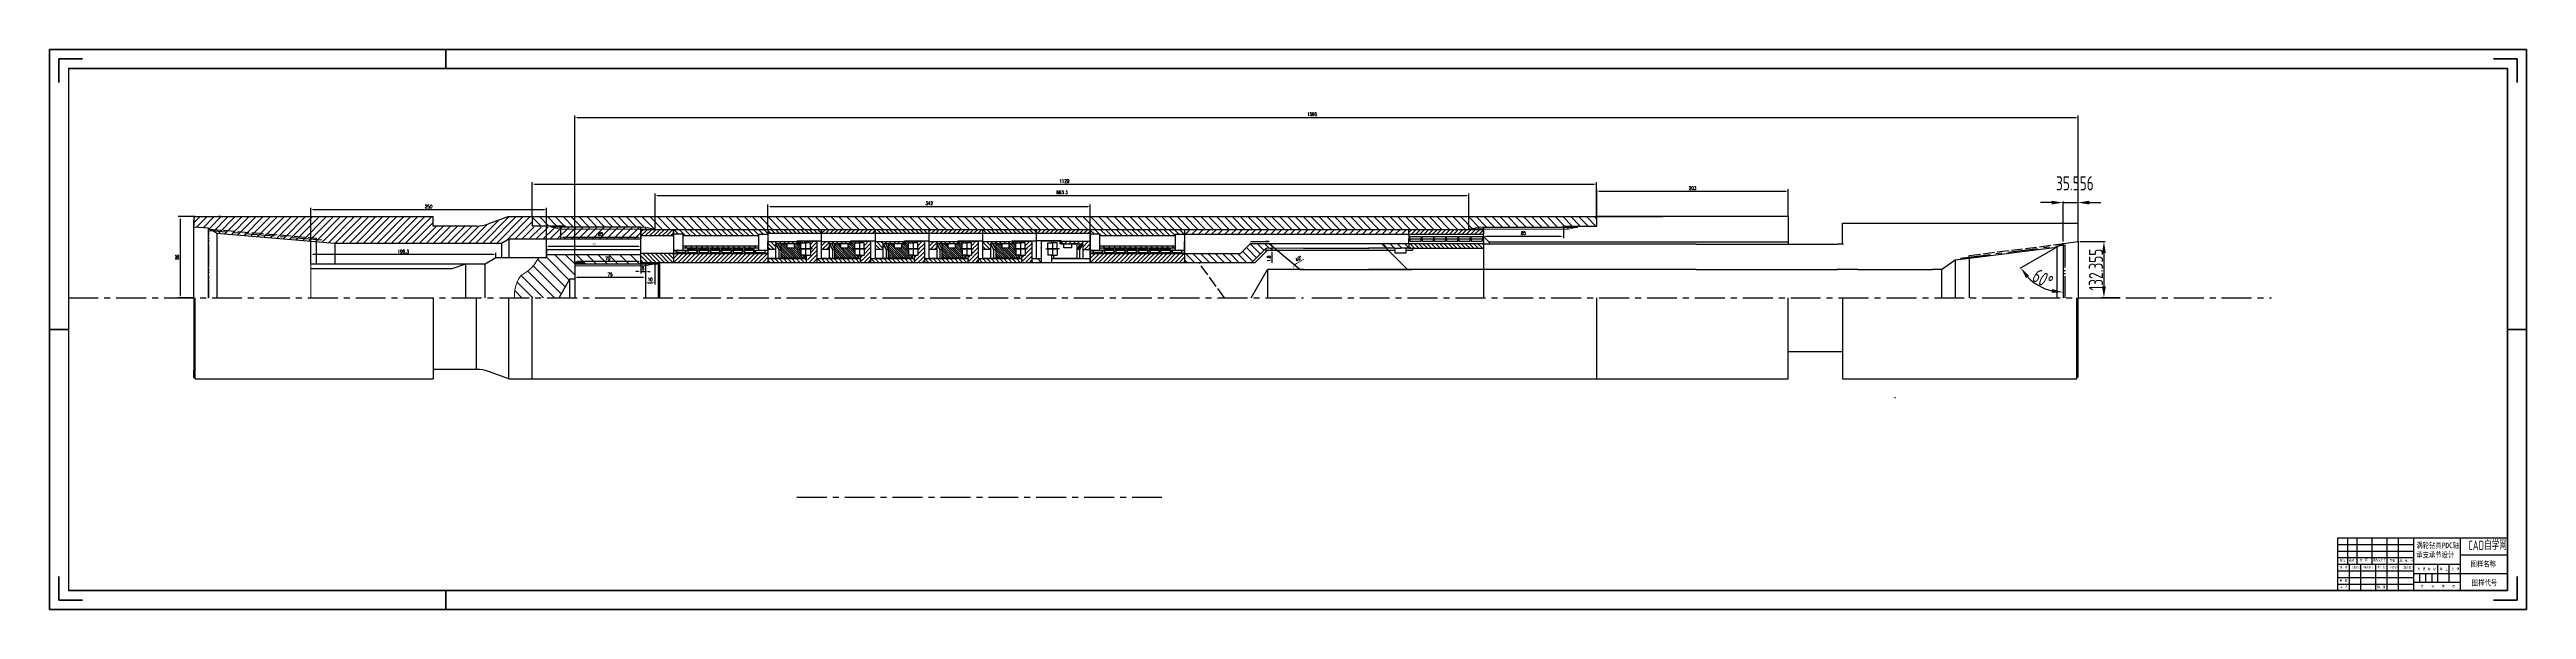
# Model space of a CAD drawing. Header units: millimetres. Extents: x 436 to 5898, y 1945 to 3729.
# Drawn here: x 3270 to 5898, y 2782 to 3376 of the extents above; entities that cross this region are included whole.
import ezdxf

# ---------------------------------------------------------------- set-up
doc = ezdxf.new("R2010")
doc.units = ezdxf.units.MM
for name, pattern in [('ACAD_ISO02W100', [15, 12, -3]), ('ACAD_ISO05W100', [33, 24, -3, 0, -3, 0, -3]), ('CENTER', [50.8, 31.75, -6.35, 6.35, -6.35])]:
    doc.linetypes.add(name, pattern=pattern)
for name, color, linetype, lineweight in [('中心线层', 1, 'CENTER', 25), ('剖面线', 2, 'Continuous', 15), ('双点划线层', 6, 'ACAD_ISO05W100', 25), ('总内框线', 7, 'Continuous', 50), ('标注层', 3, 'Continuous', 25), ('细线层', 6, 'Continuous', 20), ('虚线层', 4, 'ACAD_ISO02W100', 25)]:
    doc.layers.add(name, color=color, linetype=linetype, lineweight=lineweight)
doc.styles.get("Standard").update_dxf_attribs({"font": 'txt', "bigfont": 'gbcbig.shx'})
doc.styles.add('TH_GBDIM', font='romans.shx', dxfattribs={"width": 0.8, "bigfont": 'gbcbig.shx'})
doc.styles.add('陈杰（2）', font='gbenor.shx', dxfattribs={"width": 0.8, "bigfont": 'gbcbig.shx'})
doc.dimstyles.new('ISO-25', dxfattribs={"dimtxt": 2.5, "dimasz": 2.5, "dimexe": 1.25, "dimexo": 0.625, "dimtad": 1, "dimdec": 3, "dimlfac": 2.222222, "dimtxsty": 'Standard', "dimcen": 2.5, "dimadec": 0, "dimazin": 0, "dimtp": -0.145, "dimtm": 0.18, "dimtfac": 1, "dimtdec": 3, "dimtmove": 1, "dimatfit": 3, "dimfxl": 1, "dimarcsym": 0})
doc.dimstyles.new('TH_GBDIM', dxfattribs={"dimtxt": 3.5, "dimasz": 2.5, "dimexe": 2, "dimexo": 0, "dimgap": 1.5, "dimtad": 1, "dimdec": 1, "dimdsep": 46, "dimtxsty": 'TH_GBDIM', "dimcen": 2.5, "dimclrd": 130, "dimclre": 130, "dimclrt": 3, "dimadec": 0, "dimazin": 0, "dimtfac": 0.714286, "dimtdec": 1, "dimtmove": 0, "dimatfit": 3, "dimfxl": 1, "dimtzin": 0, "dimlwd": -1, "dimlwe": -1, "dimarcsym": 0})
doc.dimstyles.new('字体小精度小数点1$0', dxfattribs={"dimtxt": 2.5, "dimasz": 2, "dimexe": 1.25, "dimexo": 2, "dimgap": 1, "dimtad": 1, "dimdec": 1, "dimdsep": 46, "dimtxsty": '陈杰（2）', "dimcen": 2.5, "dimadec": 0, "dimazin": 0, "dimtfac": 1, "dimtdec": 1, "dimtmove": 0, "dimatfit": 1, "dimfxl": 1, "dimarcsym": 0})
pattern_1 = [(45, (-598.2822, -747.8484), (-2.245064, 2.245064), [])]
pattern_2 = [(135, (-598.2822, -747.8484), (-2.245064, -2.245064), [])]
pattern_3 = [(135, (-598.2822, -747.8484), (-2.80633, -2.80633), [])]
pattern_4 = [(50, (-598.28, -747.85), (136.6385, -11.9543), [14.2875, -157.1625]), (355, (-598.28, -747.85), (-26.4326, 143.2926), [11.43, -125.7304]), (100.4514, (-586.9, -748.84), (110.206, 131.3383), [12.1425, -133.5677]), (46.1842, (-598.28, -709.75), (203.3093, -31.5317), [21.431, -235.744]), (96.6356, (-581.34, -712.38), (178.053, 185.5696), [18.214, -200.352]), (351.184, (-598.28, -709.75), (178.053, 185.5696), [17.145, -188.595]), (21, (-579.23, -719.27), (113.7108, -76.699), [14.2875, -157.1625]), (326, (-579.23, -719.27), (46.3515, 138.141), [11.43, -125.73]), (71.4514, (-569.76, -725.67), (160.0623, 61.442), [12.1425, -133.5675]), (37.5, (-598.28, -747.85), (2.31645, 63.41628), [0, -124.206, 0, -127.635, 0, -126.20625]), (7.5, (-598.28, -747.85), (50.11475, 75.1354), [0, -72.771, 0, -121.3485, 0, -48.10125]), (327.5, (-640.764, -747.85), (101.69295, -4.29656), [0, -47.625, 0, -148.59, 0, -197.1675]), (317.5, (-659.81, -747.85), (111.0969, 19.0699), [0, -61.9125, 0, -98.679, 0, -140.0175])]
pattern_5 = [(50, (-156.28, -747.85), (136.6385, -11.9543), [14.2875, -157.1625]), (355, (-156.28, -747.85), (-26.4326, 143.2926), [11.43, -125.7304]), (100.4514, (-144.9, -748.84), (110.206, 131.3383), [12.1425, -133.5677]), (46.1842, (-156.28, -709.75), (203.3093, -31.5317), [21.431, -235.744]), (96.6356, (-139.34, -712.38), (178.053, 185.5696), [18.214, -200.352]), (351.184, (-156.28, -709.75), (178.053, 185.5696), [17.145, -188.595]), (21, (-137.23, -719.27), (113.7108, -76.699), [14.2875, -157.1625]), (326, (-137.23, -719.27), (46.3515, 138.141), [11.43, -125.73]), (71.4514, (-127.76, -725.67), (160.0623, 61.442), [12.1425, -133.5675]), (37.5, (-156.28, -747.85), (2.31645, 63.41628), [0, -124.206, 0, -127.635, 0, -126.20625]), (7.5, (-156.28, -747.85), (50.11475, 75.1354), [0, -72.771, 0, -121.3485, 0, -48.10125]), (327.5, (-198.764, -747.85), (101.69295, -4.29656), [0, -47.625, 0, -148.59, 0, -197.1675]), (317.5, (-217.81, -747.85), (111.0969, 19.0699), [0, -61.9125, 0, -98.679, 0, -140.0175])]

# ---------------------------------------------------------------- blocks, each defined once
blk = doc.blocks.new('*D10')
at = {"layer": 'Defpoints', "color": 0, "transparency": 16777216}
for p in [(5422.5, 3172.2), (5422.5, 3112.6), (5449.9, 3112.6)]:
    blk.add_point(p, dxfattribs=at)
at = {"layer": '标注层', "color": 0, "lineweight": -2, "transparency": 16777216}
for p, q in [((5424.5, 3172.2), (5451.1, 3172.2)), ((5449.9, 3160.2), (5449.9, 3124.6)), ((5424.5, 3112.6), (5451.1, 3112.6))]:
    blk.add_line(p, q, dxfattribs=at)
at = {"layer": '标注层', "color": 0, "transparency": 16777216}
for points in [[(5447.9, 3160.2), (5451.9, 3160.2), (5449.9, 3172.2)], [(5447.9, 3124.6), (5451.9, 3124.6), (5449.9, 3112.6)]]:
    blk.add_solid(points, dxfattribs=at)
at = {"layer": '标注层', "color": 0, "transparency": 16777216, "insert": (5441.4, 3142.4), "char_height": 15, "attachment_point": 5, "rotation": 90, "style": '陈杰（2）'}
blk.add_mtext('132.355', dxfattribs=at)
blk = doc.blocks.new('*D11')
at = {"layer": 'Defpoints', "color": 0, "transparency": 16777216}
for p in [(5399.9, 3166.3), (5406.5, 3170.2), (5406.5, 3170.2), (5373.3, 3130.5), (5406.5, 3112.6)]:
    blk.add_point(p, dxfattribs=at)
at = {"layer": '标注层', "color": 0, "lineweight": -2, "transparency": 16777216}
blk.add_line((5398.1, 3165.3), (5360.7, 3143.6), dxfattribs=at)
blk.add_arc((5406.5, 3170.2), 51.7, 223.4041, 256.6833, dxfattribs=at)
at = {"layer": '标注层', "color": 0, "transparency": 16777216}
for points in [[(5367.3, 3133.4), (5370.6, 3135.8), (5361.8, 3144.2)], [(5394.9, 3121.8), (5394.4, 3117.8), (5406.5, 3118.4)]]:
    blk.add_solid(points, dxfattribs=at)
at = {"layer": '标注层', "color": 0, "transparency": 16777216, "insert": (5385, 3132.7), "char_height": 15, "attachment_point": 5, "rotation": 330.0437, "style": '陈杰（2）'}
blk.add_mtext('60°', dxfattribs=at)
blk = doc.blocks.new('*D12')
at = {"layer": 'Defpoints', "color": 0, "transparency": 16777216}
for p in [(5422.5, 3213.5), (5406.5, 3170.2), (5422.5, 3172.2)]:
    blk.add_point(p, dxfattribs=at)
at = {"layer": '标注层', "color": 0, "lineweight": -2, "transparency": 16777216}
for p, q in [((5394.5, 3213.5), (5382.5, 3213.5)), ((5406.5, 3172.2), (5406.5, 3214.7)), ((5406.5, 3213.5), (5422.5, 3213.5)), ((5422.5, 3174.2), (5422.5, 3214.7)), ((5434.5, 3213.5), (5446.5, 3213.5))]:
    blk.add_line(p, q, dxfattribs=at)
at = {"layer": '标注层', "color": 0, "transparency": 16777216}
for points in [[(5394.5, 3215.5), (5394.5, 3211.5), (5406.5, 3213.5)], [(5434.5, 3215.5), (5434.5, 3211.5), (5422.5, 3213.5)]]:
    blk.add_solid(points, dxfattribs=at)
at = {"layer": '标注层', "color": 0, "transparency": 16777216, "insert": (5419.1, 3234), "char_height": 15, "attachment_point": 5, "style": '陈杰（2）'}
blk.add_mtext('35.556', dxfattribs=at)
blk = doc.blocks.new('*D6')
at = {"layer": 'Defpoints', "color": 0, "transparency": 16777216}
for p in [(4911.5, 3233.2), (3782.6, 3198.6), (4911.5, 3198.6)]:
    blk.add_point(p, dxfattribs=at)
at = {"layer": '标注层', "color": 130, "transparency": 16777216}
for p, q in [((3782.6, 3198.6), (3782.6, 3235.2)), ((3785.1, 3233.2), (4909, 3233.2)), ((4911.5, 3198.6), (4911.5, 3235.2))]:
    blk.add_line(p, q, dxfattribs=at)
for points in [[(3785.1, 3233.6), (3785.1, 3232.8), (3782.6, 3233.2)], [(4909, 3233.6), (4909, 3232.8), (4911.5, 3233.2)]]:
    blk.add_solid(points, dxfattribs=at)
at = {"layer": '标注层', "color": 3, "transparency": 16777216, "insert": (4347, 3236.4), "char_height": 3.5, "attachment_point": 5, "style": 'TH_GBDIM'}
blk.add_mtext('1129', dxfattribs=at)
blk = doc.blocks.new('*D7')
at = {"layer": 'Defpoints', "color": 0, "transparency": 16777216}
for p in [(4374.6, 3209.5), (4032.6, 3185.1), (4374.6, 3185.1)]:
    blk.add_point(p, dxfattribs=at)
at = {"layer": '标注层', "color": 130, "transparency": 16777216}
for p, q in [((4032.6, 3185.1), (4032.6, 3211.5)), ((4035.1, 3209.5), (4372.1, 3209.5)), ((4374.6, 3185.1), (4374.6, 3211.5))]:
    blk.add_line(p, q, dxfattribs=at)
for points in [[(4035.1, 3209.9), (4035.1, 3209.1), (4032.6, 3209.5)], [(4372.1, 3209.9), (4372.1, 3209.1), (4374.6, 3209.5)]]:
    blk.add_solid(points, dxfattribs=at)
at = {"layer": '标注层', "color": 3, "transparency": 16777216, "insert": (4203.6, 3212.8), "char_height": 3.5, "attachment_point": 5, "style": 'TH_GBDIM'}
blk.add_mtext('342', dxfattribs=at)
blk = doc.blocks.new('*D8')
at = {"layer": 'Defpoints', "color": 0, "transparency": 16777216}
for p in [(5422.5, 3303.9), (5422.5, 3190.3), (3827.6, 3149.6)]:
    blk.add_point(p, dxfattribs=at)
at = {"layer": '标注层', "color": 130, "transparency": 16777216}
for p, q in [((3827.6, 3149.6), (3827.6, 3305.9)), ((3830.1, 3303.9), (5420, 3303.9)), ((5422.5, 3190.3), (5422.5, 3305.9))]:
    blk.add_line(p, q, dxfattribs=at)
for points in [[(3830.1, 3304.3), (3830.1, 3303.5), (3827.6, 3303.9)], [(5420, 3304.3), (5420, 3303.5), (5422.5, 3303.9)]]:
    blk.add_solid(points, dxfattribs=at)
at = {"layer": '标注层', "color": 3, "transparency": 16777216, "insert": (4609.8, 3307.2), "char_height": 3.5, "attachment_point": 5, "style": 'TH_GBDIM'}
blk.add_mtext('1595', dxfattribs=at)
blk = doc.blocks.new('*D9')
at = {"color": 130, "transparency": 16777216}
for p, q in [((4912, 3198.6), (4912, 3227.7)), ((4914.5, 3225.7), (5112.5, 3225.7)), ((5115, 3198.6), (5115, 3227.7))]:
    blk.add_line(p, q, dxfattribs=at)
for points in [[(4914.5, 3226.1), (4914.5, 3225.2), (4912, 3225.7)], [(5112.5, 3226.1), (5112.5, 3225.2), (5115, 3225.7)]]:
    blk.add_solid(points, dxfattribs=at)
at = {"layer": 'Defpoints', "color": 0, "transparency": 16777216}
for p in [(5115, 3225.7), (4912, 3198.6), (5115, 3198.6)]:
    blk.add_point(p, dxfattribs=at)
at = {"color": 3, "transparency": 16777216, "insert": (5013.5, 3228.9), "char_height": 3.5, "attachment_point": 5, "style": 'TH_GBDIM'}
blk.add_mtext('203', dxfattribs=at)
blk = doc.blocks.new('*D38')
at = {"layer": 'Defpoints', "color": 0, "transparency": 16777216}
for p in [(3812.6, 3185.4), (3897.6, 3185.4), (3897.6, 3176.9)]:
    blk.add_point(p, dxfattribs=at)
at = {"layer": '标注层', "color": 130, "transparency": 16777216}
for p, q in [((3812.6, 3185.4), (3812.6, 3174.9)), ((3897.6, 3185.4), (3897.6, 3174.9)), ((3815.1, 3176.9), (3895.1, 3176.9))]:
    blk.add_line(p, q, dxfattribs=at)
for points in [[(3815.1, 3177.3), (3815.1, 3176.5), (3812.6, 3176.9)], [(3895.1, 3177.3), (3895.1, 3176.5), (3897.6, 3176.9)]]:
    blk.add_solid(points, dxfattribs=at)
at = {"layer": '标注层', "color": 3, "transparency": 16777216, "insert": (3855.1, 3180.1), "char_height": 3.5, "attachment_point": 5, "style": 'TH_GBDIM'}
blk.add_mtext('85', dxfattribs=at)
blk = doc.blocks.new('*D39')
at = {"layer": 'Defpoints', "color": 0, "transparency": 16777216}
for p in [(4791.5, 3187.6), (4876.5, 3187.6), (4876.5, 3177.9)]:
    blk.add_point(p, dxfattribs=at)
at = {"layer": '标注层', "color": 130, "transparency": 16777216}
for p, q in [((4791.5, 3187.6), (4791.5, 3175.9)), ((4876.5, 3187.6), (4876.5, 3175.9)), ((4794, 3177.9), (4874, 3177.9))]:
    blk.add_line(p, q, dxfattribs=at)
for points in [[(4794, 3178.3), (4794, 3177.4), (4791.5, 3177.9)], [(4874, 3178.3), (4874, 3177.4), (4876.5, 3177.9)]]:
    blk.add_solid(points, dxfattribs=at)
at = {"layer": '标注层', "color": 3, "transparency": 16777216, "insert": (4834, 3181.1), "char_height": 3.5, "attachment_point": 5, "style": 'TH_GBDIM'}
blk.add_mtext('85', dxfattribs=at)
blk = doc.blocks.new('*D158')
at = {"layer": 'Defpoints', "color": 0, "transparency": 16777216}
for p in [(4564.4, 3170.1), (4562.5, 3142.6), (4590, 3144.3), (4597.2, 3142.6), (4600.6, 3142.6)]:
    blk.add_point(p, dxfattribs=at)
at = {"layer": '剖面线', "color": 130, "transparency": 16777216}
blk.add_line((4593.4, 3149), (4600.8, 3153.3), dxfattribs=at)
for start, end in [(159.4964, 160.5036), (120.5036, 140)]:
    blk.add_arc((4597.2, 3142.6), 7.38, start, end, dxfattribs=at)
for points in [[(4590.6, 3145), (4589.8, 3145.1), (4589.8, 3142.6)], [(4589.9, 3145.4), (4590.6, 3145), (4591.5, 3147.3)]]:
    blk.add_solid(points, dxfattribs=at)
at = {"layer": '剖面线', "color": 3, "transparency": 16777216, "insert": (4595.5, 3153.9), "char_height": 3.5, "attachment_point": 5, "rotation": 30.5036, "style": 'TH_GBDIM'}
blk.add_mtext('40°', dxfattribs=at)
blk = doc.blocks.new('*D167')
at = {"layer": 'Defpoints', "color": 0, "transparency": 16777216}
for p in [(4567.3, 3164.9), (4567.3, 3163.1), (4567.3, 3163.1)]:
    blk.add_point(p, dxfattribs=at)
at = {"layer": '标注层', "color": 130, "transparency": 16777216}
for p, q in [((4567.3, 3164.9), (4565.3, 3164.9)), ((4567.3, 3163.1), (4565.3, 3163.1)), ((4567.3, 3167.4), (4567.3, 3169.9)), ((4567.3, 3164.9), (4567.3, 3163.1)), ((4567.3, 3160.6), (4567.3, 3149.6))]:
    blk.add_line(p, q, dxfattribs=at)
for points in [[(4566.9, 3167.4), (4567.7, 3167.4), (4567.3, 3164.9)], [(4566.9, 3160.6), (4567.7, 3160.6), (4567.3, 3163.1)]]:
    blk.add_solid(points, dxfattribs=at)
at = {"layer": '标注层', "color": 3, "transparency": 16777216, "insert": (4564, 3153.9), "char_height": 3.5, "attachment_point": 5, "rotation": 90, "style": 'TH_GBDIM'}
blk.add_mtext('1.8', dxfattribs=at)
blk = doc.blocks.new('*D168')
at = {"layer": 'Defpoints', "color": 0, "transparency": 16777216}
for p in [(3897.6, 3148.6), (3902.6, 3148.6), (3902.6, 3140.4)]:
    blk.add_point(p, dxfattribs=at)
at = {"layer": '标注层', "color": 130, "transparency": 16777216}
for p, q in [((3895.1, 3140.4), (3892.6, 3140.4)), ((3897.6, 3148.6), (3897.6, 3138.4)), ((3897.6, 3140.4), (3902.6, 3140.4)), ((3902.6, 3148.6), (3902.6, 3138.4)), ((3905.1, 3140.4), (3907.6, 3140.4))]:
    blk.add_line(p, q, dxfattribs=at)
for points in [[(3895.1, 3140.8), (3895.1, 3140), (3897.6, 3140.4)], [(3905.1, 3140.8), (3905.1, 3140), (3902.6, 3140.4)]]:
    blk.add_solid(points, dxfattribs=at)
at = {"layer": '标注层', "color": 3, "transparency": 16777216, "insert": (3900.1, 3143.6), "char_height": 3.5, "attachment_point": 5, "style": 'TH_GBDIM'}
blk.add_mtext('5', dxfattribs=at)
blk = doc.blocks.new('*D169')
at = {"layer": 'Defpoints', "color": 0, "transparency": 16777216}
for p in [(3827.6, 3146.4), (3827.6, 3134), (3902.6, 3146.4)]:
    blk.add_point(p, dxfattribs=at)
at = {"layer": '标注层', "color": 130, "transparency": 16777216}
for p, q in [((3827.6, 3146.4), (3827.6, 3132)), ((3900.1, 3134), (3830.1, 3134)), ((3902.6, 3146.4), (3902.6, 3132))]:
    blk.add_line(p, q, dxfattribs=at)
for points in [[(3830.1, 3134.5), (3830.1, 3133.6), (3827.6, 3134)], [(3900.1, 3134.5), (3900.1, 3133.6), (3902.6, 3134)]]:
    blk.add_solid(points, dxfattribs=at)
at = {"layer": '标注层', "color": 3, "transparency": 16777216, "insert": (3865.1, 3137.3), "char_height": 3.5, "attachment_point": 5, "style": 'TH_GBDIM'}
blk.add_mtext('75', dxfattribs=at)
blk = doc.blocks.new('*D170')
at = {"layer": 'Defpoints', "color": 0, "transparency": 16777216}
for p in [(3902.6, 3146.4), (3912.6, 3148.6), (3912.6, 3128.5)]:
    blk.add_point(p, dxfattribs=at)
at = {"layer": '标注层', "color": 130, "transparency": 16777216}
for p, q in [((3902.6, 3146.4), (3902.6, 3126.5)), ((3905.1, 3128.5), (3910.1, 3128.5)), ((3912.6, 3148.6), (3912.6, 3126.5))]:
    blk.add_line(p, q, dxfattribs=at)
for points in [[(3905.1, 3128.9), (3905.1, 3128.1), (3902.6, 3128.5)], [(3910.1, 3128.9), (3910.1, 3128.1), (3912.6, 3128.5)]]:
    blk.add_solid(points, dxfattribs=at)
at = {"layer": '标注层', "color": 3, "transparency": 16777216, "insert": (3907.6, 3131.8), "char_height": 3.5, "attachment_point": 5, "style": 'TH_GBDIM'}
blk.add_mtext('10', dxfattribs=at)
blk = doc.blocks.new('*D173')
at = {"layer": 'Defpoints', "color": 0, "transparency": 16777216}
for p in [(3797.6, 3167), (3797.6, 3163.6), (3897.6, 3163.6)]:
    blk.add_point(p, dxfattribs=at)
at = {"layer": '标注层', "color": 0, "lineweight": -2, "transparency": 16777216}
for p, q in [((3797.6, 3165.6), (3797.6, 3168.3)), ((3895.6, 3167), (3799.6, 3167)), ((3897.6, 3165.6), (3897.6, 3168.3))]:
    blk.add_line(p, q, dxfattribs=at)
at = {"layer": '标注层', "color": 0, "transparency": 16777216}
for points in [[(3799.6, 3167.4), (3799.6, 3166.7), (3797.6, 3167)], [(3895.6, 3167.4), (3895.6, 3166.7), (3897.6, 3167)]]:
    blk.add_solid(points, dxfattribs=at)
at = {"layer": '标注层', "color": 0, "transparency": 16777216, "insert": (3847.6, 3169.3), "char_height": 2.5, "attachment_point": 5, "style": '陈杰（2）'}
blk.add_mtext('100', dxfattribs=at)
blk = doc.blocks.new('*D175')
at = {"layer": 'Defpoints', "color": 0, "transparency": 16777216}
for p in [(3827.6, 3151.1), (3827.6, 3148.6), (3897.6, 3148.6)]:
    blk.add_point(p, dxfattribs=at)
at = {"layer": '标注层', "color": 130, "transparency": 16777216}
for p, q in [((3827.6, 3148.6), (3827.6, 3153.1)), ((3895.1, 3151.1), (3830.1, 3151.1)), ((3897.6, 3148.6), (3897.6, 3153.1))]:
    blk.add_line(p, q, dxfattribs=at)
for points in [[(3830.1, 3151.5), (3830.1, 3150.6), (3827.6, 3151.1)], [(3895.1, 3151.5), (3895.1, 3150.6), (3897.6, 3151.1)]]:
    blk.add_solid(points, dxfattribs=at)
at = {"layer": '标注层', "color": 3, "transparency": 16777216, "insert": (3862.6, 3154.3), "char_height": 3.5, "attachment_point": 5, "style": 'TH_GBDIM'}
blk.add_mtext('70', dxfattribs=at)
blk = doc.blocks.new('*D177')
at = {"layer": 'Defpoints', "color": 0, "transparency": 16777216}
for p in [(3547.6, 3158.3), (3743.8, 3155.1), (3547.6, 3148.6)]:
    blk.add_point(p, dxfattribs=at)
at = {"layer": '标注层', "color": 130, "transparency": 16777216}
for p, q in [((3547.6, 3148.6), (3547.6, 3160.3)), ((3741.3, 3158.3), (3550.1, 3158.3)), ((3743.8, 3155.1), (3743.8, 3160.3))]:
    blk.add_line(p, q, dxfattribs=at)
for points in [[(3550.1, 3158.7), (3550.1, 3157.9), (3547.6, 3158.3)], [(3741.3, 3158.7), (3741.3, 3157.9), (3743.8, 3158.3)]]:
    blk.add_solid(points, dxfattribs=at)
at = {"layer": '标注层', "color": 3, "transparency": 16777216, "insert": (3645.7, 3161.6), "char_height": 3.5, "attachment_point": 5, "style": 'TH_GBDIM'}
blk.add_mtext('196.3', dxfattribs=at)
blk = doc.blocks.new('*D178')
at = {"layer": 'Defpoints', "color": 0, "transparency": 16777216}
for p in [(3424.9, 3198.6), (3409, 3112.6), (3423.6, 3112.6)]:
    blk.add_point(p, dxfattribs=at)
at = {"layer": '标注层', "color": 130, "transparency": 16777216}
for p, q in [((3424.9, 3198.6), (3407, 3198.6)), ((3409, 3196.1), (3409, 3115.1)), ((3423.6, 3112.6), (3407, 3112.6))]:
    blk.add_line(p, q, dxfattribs=at)
for points in [[(3408.6, 3196.1), (3409.4, 3196.1), (3409, 3198.6)], [(3408.6, 3115.1), (3409.4, 3115.1), (3409, 3112.6)]]:
    blk.add_solid(points, dxfattribs=at)
at = {"layer": '标注层', "color": 3, "transparency": 16777216, "insert": (3405.7, 3155.6), "char_height": 3.5, "attachment_point": 5, "rotation": 90, "style": 'TH_GBDIM'}
blk.add_mtext('86', dxfattribs=at)
blk = doc.blocks.new('*D179')
at = {"layer": 'Defpoints', "color": 0, "transparency": 16777216}
for p in [(3547.6, 3206), (3797.6, 3155.1), (3547.6, 3148.6)]:
    blk.add_point(p, dxfattribs=at)
at = {"layer": '标注层', "color": 130, "transparency": 16777216}
for p, q in [((3547.6, 3148.6), (3547.6, 3208)), ((3795.1, 3206), (3550.1, 3206)), ((3797.6, 3155.1), (3797.6, 3208))]:
    blk.add_line(p, q, dxfattribs=at)
for points in [[(3550.1, 3206.5), (3550.1, 3205.6), (3547.6, 3206)], [(3795.1, 3206.5), (3795.1, 3205.6), (3797.6, 3206)]]:
    blk.add_solid(points, dxfattribs=at)
at = {"layer": '标注层', "color": 3, "transparency": 16777216, "insert": (3672.6, 3209.3), "char_height": 3.5, "attachment_point": 5, "style": 'TH_GBDIM'}
blk.add_mtext('250', dxfattribs=at)
blk = doc.blocks.new('*D185')
at = {"color": 130, "transparency": 16777216}
for p, q in [((3912.9, 3185.1), (3912.9, 3223.2)), ((3915.4, 3221.2), (4773.7, 3221.2)), ((4776.2, 3185.1), (4776.2, 3223.2))]:
    blk.add_line(p, q, dxfattribs=at)
for points in [[(3915.4, 3221.6), (3915.4, 3220.8), (3912.9, 3221.2)], [(4773.7, 3221.6), (4773.7, 3220.8), (4776.2, 3221.2)]]:
    blk.add_solid(points, dxfattribs=at)
at = {"layer": 'Defpoints', "color": 0, "transparency": 16777216}
for p in [(4776.2, 3221.2), (3912.9, 3185.1), (4776.2, 3185.1)]:
    blk.add_point(p, dxfattribs=at)
at = {"color": 3, "transparency": 16777216, "insert": (4344.5, 3224.4), "char_height": 3.5, "attachment_point": 5, "style": 'TH_GBDIM'}
blk.add_mtext('863.3', dxfattribs=at)

msp = doc.modelspace()

# ---------------------------------------------------------------- hatches: boundary and pattern name
h = msp.add_hatch()
h.set_pattern_fill('ANSI31', color=2)
h.set_pattern_definition(pattern_1)
h.paths.add_polyline_path([(3932.55132, 3178.09723), (3932.55132, 3185.09723), (3897.55132, 3185.09723), (3897.55132, 3178.09723)])
h = msp.add_hatch()
h.set_pattern_fill('ANSI31', color=2, scale=1.25, angle=90)
h.set_pattern_definition(pattern_3)
h.paths.add_polyline_path([(4022.55132, 3178.59723), (4022.55132, 3180.09723), (4032.55132, 3180.09723), (4032.55132, 3185.09723), (3932.55132, 3185.09723), (3932.55132, 3180.09723), (3942.55132, 3180.09723), (3942.55132, 3178.59723)])
h = msp.add_hatch()
h.set_pattern_fill('ANSI31', color=2, angle=90)
h.set_pattern_definition(pattern_2)
h.paths.add_polyline_path([(4089.55132, 3181.09723), (4089.55132, 3185.09723), (4032.55132, 3185.09723), (4032.55132, 3181.09723)])
h.paths.add_polyline_path([(4040.58867, 3169.59723), (4046.58867, 3169.59723), (4063.55132, 3169.59723), (4063.55132, 3172.09723), (4032.55132, 3172.09723), (4032.55132, 3163.71498), (4040.58867, 3163.71498)])
h = msp.add_hatch()
h.set_pattern_fill('ANSI31', color=2)
h.set_pattern_definition(pattern_1)
h.paths.add_polyline_path([(4089.55132, 3185.09723), (4089.55132, 3181.09723), (4146.55132, 3181.09723), (4146.55132, 3185.09723), (4128.51426, 3185.09723)])
h.paths.add_polyline_path([(4089.55132, 3172.09723), (4089.55132, 3163.71498), (4097.58867, 3163.71498), (4097.58867, 3169.59723), (4103.58867, 3169.59723), (4120.55132, 3169.59723), (4120.55132, 3172.09723)])
h = msp.add_hatch()
h.set_pattern_fill('ANSI31', color=2, angle=90)
h.set_pattern_definition(pattern_2)
h.paths.add_polyline_path([(4203.55132, 3181.09723), (4203.55132, 3185.09723), (4146.55132, 3185.09723), (4146.55132, 3181.09723)])
h.paths.add_polyline_path([(4146.55132, 3163.71498), (4154.58867, 3163.71498), (4154.58867, 3169.59723), (4160.58867, 3169.59723), (4177.55132, 3169.59723), (4177.55132, 3172.09723), (4146.55132, 3172.09723)])
h = msp.add_hatch()
h.set_pattern_fill('ANSI31', color=2)
h.set_pattern_definition(pattern_1)
h.paths.add_polyline_path([(4203.55132, 3185.09723), (4203.55132, 3181.09723), (4260.55132, 3181.09723), (4260.55132, 3185.09723)])
h = msp.add_hatch()
h.set_pattern_fill('ANSI31', color=2, angle=90)
h.set_pattern_definition(pattern_2)
h.paths.add_polyline_path([(4317.55132, 3181.09723), (4317.55132, 3185.09723), (4260.55132, 3185.09723), (4260.55132, 3181.09723)])
h = msp.add_hatch()
h.set_pattern_fill('ANSI31', color=2)
h.set_pattern_definition(pattern_1)
h.paths.add_polyline_path([(4342.07912, 3181.09723), (4374.55132, 3181.09723), (4374.55132, 3185.09723), (4339.54575, 3185.09723), (4317.55132, 3185.09723), (4317.55132, 3181.09723)])
h = msp.add_hatch()
h.set_pattern_fill('ANSI31', color=2)
h.set_pattern_definition([(45, (-510.287, -747.8484), (-2.245064, 2.245064), [])])
h.paths.add_polyline_path([(4791.5465, 3185.09723), (4712.5465, 3185.09723), (4712.5465, 3180.09723), (4791.5465, 3180.09723)])
h = msp.add_hatch()
h.set_pattern_fill('ANSI31', color=2, scale=2.56, angle=90)
h.set_pattern_definition([(135, (-598.282, -747.8484), (-5.747364, -5.747364), [])])
edge = h.paths.add_edge_path()
edge.add_line((3827.55132, 3149.59723), (3837.55132, 3149.59723))
edge.add_line((3837.55132, 3149.59723), (3837.55132, 3148.59723))
edge.add_line((3837.55132, 3148.59723), (3897.55132, 3148.59723))
edge.add_line((3897.55132, 3148.59723), (3897.55132, 3158.59723))
edge.add_line((3897.55132, 3158.59723), (3797.55132, 3158.59723))
edge.add_line((3797.55132, 3158.59723), (3797.55132, 3155.09723))
edge.add_line((3797.55132, 3155.09723), (3789.76639, 3155.09723))
edge.add_arc((3820.57219, 3128.4687), 40.71949, 139.1598643, 150.37494895)
edge.add_spline(control_points=[(3785.1756, 3148.59723), (3782.38224, 3145.16588), (3778.18523, 3140.01029), (3768.93228, 3136.15484), (3766.4047, 3128.16102), (3763.26909, 3120.70864), (3763.96015, 3114.9468), (3763.18513, 3112.59723)], knot_values=[0, 0, 0, 0, 13.1123627448, 19.7012245493, 28.5158359901, 36.4282668225, 44.3277128106, 44.3277128106, 44.3277128106, 44.3277128106], degree=3, periodic=0)
edge.add_line((3763.18513, 3112.59723), (3811.00431, 3112.59723))
edge.add_line((3811.00431, 3112.59723), (3822.55132, 3132.59723))
edge.add_line((3822.55132, 3132.59723), (3827.55132, 3132.59723))
edge.add_line((3827.55132, 3132.59723), (3827.55132, 3149.59723))
h = msp.add_hatch()
h.set_pattern_fill('ANSI31', color=2, angle=90)
h.set_pattern_definition(pattern_2)
h.paths.add_polyline_path([(3932.55132, 3159.59723), (3897.55132, 3159.59723), (3897.55132, 3150.09723), (3932.55132, 3150.09723)])
h = msp.add_hatch()
h.set_pattern_fill('AR-CONC', color=2, scale=0.75)
h.set_pattern_definition(pattern_4)
h.paths.add_polyline_path([(3947.55132, 3164.59723), (3957.55132, 3164.59723), (3957.55132, 3162.59723), (3959.55132, 3162.59723), (3959.55132, 3164.59723), (3969.55132, 3164.59723), (3969.55132, 3162.59723), (3971.55132, 3162.59723), (3971.55132, 3164.59723), (3981.55132, 3164.59723), (3981.55132, 3162.59723), (3983.55132, 3162.59723), (3983.55132, 3164.59723), (3993.55132, 3164.59723), (3993.55132, 3162.59723), (3995.55132, 3162.59723), (3995.55132, 3164.59723), (4005.55132, 3164.59723), (4005.55132, 3162.59723), (4007.55132, 3162.59723), (4007.55132, 3164.59723), (4017.55132, 3164.59723), (4017.55132, 3162.59723), (4022.55132, 3162.59723), (4022.55132, 3165.59723), (3942.55132, 3165.59723), (3942.55132, 3162.59723), (3947.55132, 3162.59723)])
h.paths.add_polyline_path([(4032.55132, 3159.59723), (4032.55132, 3162.59723), (4029.55132, 3162.59723), (4029.55132, 3160.59723), (4019.55132, 3160.59723), (4019.55132, 3162.59723), (4017.55132, 3162.59723), (4017.55132, 3160.59723), (4007.55132, 3160.59723), (4007.55132, 3162.59723), (4005.55132, 3162.59723), (4005.55132, 3160.59723), (3995.55132, 3160.59723), (3995.55132, 3162.59723), (3993.55132, 3162.59723), (3993.55132, 3160.59723), (3983.55132, 3160.59723), (3983.55132, 3162.59723), (3981.55132, 3162.59723), (3981.55132, 3160.59723), (3971.55132, 3160.59723), (3971.55132, 3162.59723), (3969.55132, 3162.59723), (3969.55132, 3160.59723), (3959.55132, 3160.59723), (3959.55132, 3162.59723), (3957.55132, 3162.59723), (3957.55132, 3160.59723), (3947.55132, 3160.59723), (3947.55132, 3162.59723), (3945.55132, 3162.59723), (3945.55132, 3160.59723), (3935.55132, 3160.59723), (3935.55132, 3162.59723), (3932.55132, 3162.59723), (3932.55132, 3159.59723)])
h = msp.add_hatch()
h.set_pattern_fill('AR-CONC', color=2, scale=0.75)
h.set_pattern_definition(pattern_4)
h.paths.add_polyline_path([(3957.55132, 3160.59723), (3947.55132, 3160.59723), (3947.55132, 3162.59723), (3945.55132, 3162.59723), (3945.55132, 3160.59723), (3935.55132, 3160.59723), (3935.55132, 3162.59723), (3932.55132, 3162.59723), (3932.55132, 3159.59723), (4032.55132, 3159.59723), (4032.55132, 3162.59723), (4029.55132, 3162.59723), (4029.55132, 3160.59723), (4019.55132, 3160.59723), (4019.55132, 3162.59723), (4017.55132, 3162.59723), (4017.55132, 3160.59723), (4007.55132, 3160.59723), (4007.55132, 3162.59723), (4005.55132, 3162.59723), (4005.55132, 3160.59723), (3995.55132, 3160.59723), (3995.55132, 3162.59723), (3993.55132, 3162.59723), (3993.55132, 3160.59723), (3983.55132, 3160.59723), (3983.55132, 3162.59723), (3981.55132, 3162.59723), (3981.55132, 3160.59723), (3971.55132, 3160.59723), (3971.55132, 3162.59723), (3969.55132, 3162.59723), (3969.55132, 3160.59723), (3959.55132, 3160.59723), (3959.55132, 3162.59723), (3957.55132, 3162.59723)])
h = msp.add_hatch()
h.set_pattern_fill('AR-CONC', color=2, scale=0.75)
h.set_pattern_definition(pattern_4)
h.paths.add_polyline_path([(3947.55132, 3160.59723), (3947.55132, 3162.59723), (3945.55132, 3162.59723), (3945.55132, 3160.59723), (3935.55132, 3160.59723), (3935.55132, 3162.59723), (3932.55132, 3162.59723), (3932.55132, 3159.59723), (4032.55132, 3159.59723), (4032.55132, 3162.59723), (4029.55132, 3162.59723), (4029.55132, 3160.59723), (4019.55132, 3160.59723), (4019.55132, 3162.59723), (4017.55132, 3162.59723), (4017.55132, 3160.59723), (4007.55132, 3160.59723), (4007.55132, 3162.59723), (4005.55132, 3162.59723), (4005.55132, 3160.59723), (3995.55132, 3160.59723), (3995.55132, 3162.59723), (3993.55132, 3162.59723), (3993.55132, 3160.59723), (3983.55132, 3160.59723), (3983.55132, 3162.59723), (3981.55132, 3162.59723), (3981.55132, 3160.59723), (3971.55132, 3160.59723), (3971.55132, 3162.59723), (3969.55132, 3162.59723), (3969.55132, 3160.59723), (3959.55132, 3160.59723), (3959.55132, 3162.59723), (3957.55132, 3162.59723), (3957.55132, 3160.59723)])
h = msp.add_hatch()
h.set_pattern_fill('AR-CONC', color=2, scale=0.75)
h.set_pattern_definition(pattern_4)
h.paths.add_polyline_path([(4032.55132, 3159.59723), (4032.55132, 3162.59723), (4029.55132, 3162.59723), (4029.55132, 3160.59723), (4019.55132, 3160.59723), (4019.55132, 3162.59723), (4017.55132, 3162.59723), (4017.55132, 3160.59723), (4007.55132, 3160.59723), (4007.55132, 3162.59723), (4005.55132, 3162.59723), (4005.55132, 3160.59723), (3995.55132, 3160.59723), (3995.55132, 3162.59723), (3993.55132, 3162.59723), (3993.55132, 3160.59723), (3983.55132, 3160.59723), (3983.55132, 3162.59723), (3981.55132, 3162.59723), (3981.55132, 3160.59723), (3971.55132, 3160.59723), (3971.55132, 3162.59723), (3969.55132, 3162.59723), (3969.55132, 3160.59723), (3959.55132, 3160.59723), (3959.55132, 3162.59723), (3957.55132, 3162.59723), (3957.55132, 3160.59723), (3947.55132, 3160.59723), (3947.55132, 3162.59723), (3945.55132, 3162.59723), (3945.55132, 3160.59723), (3935.55132, 3160.59723), (3935.55132, 3162.59723), (3932.55132, 3162.59723), (3932.55132, 3159.59723)])
h = msp.add_hatch()
h.set_pattern_fill('AR-CONC', color=2, scale=0.75)
h.set_pattern_definition(pattern_4)
h.paths.add_polyline_path([(4032.55132, 3159.59723), (4032.55132, 3162.59723), (4029.55132, 3162.59723), (4029.55132, 3160.59723), (4019.55132, 3160.59723), (4019.55132, 3162.59723), (4017.55132, 3162.59723), (4017.55132, 3160.59723), (4007.55132, 3160.59723), (4007.55132, 3162.59723), (4005.55132, 3162.59723), (4005.55132, 3160.59723), (3995.55132, 3160.59723), (3995.55132, 3162.59723), (3993.55132, 3162.59723), (3993.55132, 3160.59723), (3983.55132, 3160.59723), (3983.55132, 3162.59723), (3981.55132, 3162.59723), (3981.55132, 3160.59723), (3971.55132, 3160.59723), (3971.55132, 3162.59723), (3969.55132, 3162.59723), (3969.55132, 3160.59723), (3959.55132, 3160.59723), (3959.55132, 3162.59723), (3957.55132, 3162.59723), (3957.55132, 3160.59723), (3947.55132, 3160.59723), (3947.55132, 3162.59723), (3945.55132, 3162.59723), (3945.55132, 3160.59723), (3935.55132, 3160.59723), (3935.55132, 3162.59723), (3932.55132, 3162.59723), (3932.55132, 3159.59723)])
h = msp.add_hatch()
h.set_pattern_fill('AR-CONC', color=2, scale=0.75)
h.set_pattern_definition(pattern_4)
h.paths.add_polyline_path([(3932.55132, 3159.59723), (4032.55132, 3159.59723), (4032.55132, 3162.59723), (4029.55132, 3162.59723), (4029.55132, 3160.59723), (4019.55132, 3160.59723), (4019.55132, 3162.59723), (4017.55132, 3162.59723), (4017.55132, 3160.59723), (4007.55132, 3160.59723), (4007.55132, 3162.59723), (4005.55132, 3162.59723), (4005.55132, 3160.59723), (3995.55132, 3160.59723), (3995.55132, 3162.59723), (3993.55132, 3162.59723), (3993.55132, 3160.59723), (3983.55132, 3160.59723), (3983.55132, 3162.59723), (3981.55132, 3162.59723), (3981.55132, 3160.59723), (3971.55132, 3160.59723), (3971.55132, 3162.59723), (3969.55132, 3162.59723), (3969.55132, 3160.59723), (3959.55132, 3160.59723), (3959.55132, 3162.59723), (3957.55132, 3162.59723), (3957.55132, 3160.59723), (3947.55132, 3160.59723), (3947.55132, 3162.59723), (3945.55132, 3162.59723), (3945.55132, 3160.59723), (3935.55132, 3160.59723), (3935.55132, 3162.59723), (3932.55132, 3162.59723)])
h = msp.add_hatch()
h.set_pattern_fill('ANSI31', color=2)
h.set_pattern_definition(pattern_1)
h.paths.add_polyline_path([(4032.55132, 3150.09723), (4032.55132, 3159.59723), (3932.55132, 3159.59723), (3932.55132, 3150.09723)])
h = msp.add_hatch()
h.set_pattern_fill('ANSI31', color=2, scale=1.25, angle=90)
h.set_pattern_definition(pattern_3)
h.paths.add_polyline_path([(4022.55132, 3165.59723), (4022.55132, 3167.59723), (3942.55132, 3167.59723), (3942.55132, 3165.59723)])
h = msp.add_hatch()
h.set_pattern_fill('ANSI31', color=2, angle=90)
h.set_pattern_definition(pattern_2)
h.paths.add_polyline_path([(4073.58882, 3150.09723), (4073.58882, 3154.09723), (4032.55132, 3154.09723), (4032.55132, 3150.09723)])
h = msp.add_hatch(color=5)
h.dxf.hatch_style = 1
h.paths.add_polyline_path([(4366.51396, 3169.59723), (4363.91009, 3169.59723), (4360.51396, 3163.71498), (4363.11784, 3163.71498)])
h.paths.add_polyline_path([(4271.19255, 3169.59723), (4268.58867, 3169.59723), (4271.98479, 3163.71498), (4274.58867, 3163.71498)])
h.paths.add_polyline_path([(4214.19255, 3169.59723), (4211.58867, 3169.59723), (4214.98479, 3163.71498), (4217.58867, 3163.71498)])
h.paths.add_polyline_path([(4157.98479, 3163.71498), (4160.58867, 3163.71498), (4157.19255, 3169.59723), (4154.58867, 3169.59723)])
h.paths.add_polyline_path([(4100.98479, 3163.71498), (4103.58867, 3163.71498), (4100.19255, 3169.59723), (4097.58867, 3169.59723)])
h.paths.add_polyline_path([(4043.19255, 3169.59723), (4040.58867, 3169.59723), (4043.98479, 3163.71498), (4046.58867, 3163.71498)])
h = msp.add_hatch()
h.set_pattern_fill('ANSI31', color=2, scale=0.5, angle=90)
h.set_pattern_definition([(135, (-598.2822, -748.8484), (-1.122532, -1.122532), [])])
h.paths.add_polyline_path([(4052.58867, 3165.59723), (4052.58867, 3169.59723), (4046.58867, 3169.59723), (4046.58867, 3154.59723), (4071.58867, 3154.59723), (4071.58867, 3157.59723), (4067.58867, 3157.59723), (4067.58867, 3164.29723), (4067.58867, 3170.99723), (4069.58867, 3170.99723), (4069.58867, 3171.49723), (4068.58867, 3172.49723), (4065.58867, 3172.49723), (4064.58867, 3171.49723), (4064.58867, 3169.59723), (4060.58867, 3169.59723), (4060.58867, 3165.59723)])
h = msp.add_hatch()
h.set_pattern_fill('ANSI31', color=2)
h.set_pattern_definition(pattern_1)
h.paths.add_polyline_path([(4077.58867, 3157.59723), (4074.55132, 3157.59723), (4074.55132, 3150.09723), (4084.55132, 3150.09723), (4084.55132, 3171.49723), (4083.55132, 3172.49723), (4076.55132, 3172.49723), (4075.55132, 3171.49723), (4075.55132, 3170.99723), (4077.58867, 3170.99723), (4077.58867, 3164.29723)])
h = msp.add_hatch()
h.set_pattern_fill('ANSI31', color=2, angle=90)
h.set_pattern_definition(pattern_2)
h.paths.add_polyline_path([(4131.55132, 3154.09723), (4084.55132, 3154.09723), (4084.55132, 3150.09723), (4131.55132, 3150.09723)])
h = msp.add_hatch()
h.set_pattern_fill('ANSI31', color=2, scale=0.5, angle=90)
h.set_pattern_definition([(135, (-541.2822, -748.8484), (-1.122532, -1.122532), [])])
h.paths.add_polyline_path([(4109.58867, 3165.59723), (4109.58867, 3169.59723), (4103.58867, 3169.59723), (4103.58867, 3154.59723), (4128.58867, 3154.59723), (4128.58867, 3157.59723), (4124.58867, 3157.59723), (4124.58867, 3164.29723), (4124.58867, 3170.99723), (4126.58867, 3170.99723), (4126.58867, 3171.49723), (4125.58867, 3172.49723), (4122.58867, 3172.49723), (4121.58867, 3171.49723), (4121.58867, 3169.59723), (4117.58867, 3169.59723), (4117.58867, 3165.59723)])
h = msp.add_hatch()
h.set_pattern_fill('ANSI31', color=2)
h.set_pattern_definition(pattern_1)
h.paths.add_polyline_path([(4141.55132, 3171.49723), (4140.55132, 3172.49723), (4133.55132, 3172.49723), (4132.55132, 3171.49723), (4132.55132, 3170.99723), (4134.58867, 3170.99723), (4134.58867, 3164.29723), (4134.58867, 3157.59723), (4131.55132, 3157.59723), (4131.55132, 3150.09723), (4141.55132, 3150.09723)])
h = msp.add_hatch()
h.set_pattern_fill('ANSI31', color=2, angle=90)
h.set_pattern_definition([(135, (-541.2822, -747.8484), (-2.245064, -2.245064), [])])
h.paths.add_polyline_path([(4188.55132, 3154.09723), (4141.55132, 3154.09723), (4141.55132, 3150.09723), (4188.55132, 3150.09723)])
h = msp.add_hatch()
h.set_pattern_fill('ANSI31', color=2, scale=0.5, angle=90)
h.set_pattern_definition([(135, (-484.2822, -748.8484), (-1.122532, -1.122532), [])])
h.paths.add_polyline_path([(4166.58867, 3165.59723), (4166.58867, 3169.59723), (4160.58867, 3169.59723), (4160.58867, 3154.59723), (4185.58867, 3154.59723), (4185.58867, 3157.59723), (4181.58867, 3157.59723), (4181.58867, 3164.29723), (4181.58867, 3170.99723), (4183.58867, 3170.99723), (4183.58867, 3171.49723), (4182.58867, 3172.49723), (4179.58867, 3172.49723), (4178.58867, 3171.49723), (4178.58867, 3169.59723), (4174.58867, 3169.59723), (4174.58867, 3165.59723)])
h = msp.add_hatch()
h.set_pattern_fill('ANSI31', color=2)
h.set_pattern_definition([(45, (-541.2822, -747.8484), (-2.245064, 2.245064), [])])
h.paths.add_polyline_path([(4198.55132, 3171.49723), (4197.55132, 3172.49723), (4190.55132, 3172.49723), (4189.55132, 3171.49723), (4189.55132, 3170.99723), (4191.58867, 3170.99723), (4191.58867, 3164.29723), (4191.58867, 3157.59723), (4188.55132, 3157.59723), (4188.55132, 3150.09723), (4198.55132, 3150.09723)])
h = msp.add_hatch()
h.set_pattern_fill('ANSI31', color=2, angle=90)
h.set_pattern_definition([(135, (-484.2822, -747.8484), (-2.245064, -2.245064), [])])
h.paths.add_polyline_path([(4245.55132, 3154.09723), (4198.55132, 3154.09723), (4198.55132, 3150.09723), (4245.55132, 3150.09723)])
h = msp.add_hatch()
h.set_pattern_fill('ANSI31', color=2)
h.set_pattern_definition([(45, (-1279.8468, 692.1197), (-2.245064, 2.245064), [])])
h.paths.add_polyline_path([(4203.55132, 3163.71498), (4211.58867, 3163.71498), (4211.58867, 3169.59723), (4217.58867, 3169.59723), (4234.55132, 3169.59723), (4234.55132, 3172.09723), (4203.55132, 3172.09723)])
h = msp.add_hatch()
h.set_pattern_fill('ANSI31', color=2, scale=0.5, angle=90)
h.set_pattern_definition([(135, (-427.2822, -748.8484), (-1.122532, -1.122532), [])])
h.paths.add_polyline_path([(4223.58867, 3165.59723), (4223.58867, 3169.59723), (4217.58867, 3169.59723), (4217.58867, 3154.59723), (4242.58867, 3154.59723), (4242.58867, 3157.59723), (4238.58867, 3157.59723), (4238.58867, 3164.29723), (4238.58867, 3170.99723), (4240.58867, 3170.99723), (4240.58867, 3171.49723), (4239.58867, 3172.49723), (4236.58867, 3172.49723), (4235.58867, 3171.49723), (4235.58867, 3169.59723), (4231.58867, 3169.59723), (4231.58867, 3165.59723)])
h = msp.add_hatch()
h.set_pattern_fill('ANSI31', color=2)
h.set_pattern_definition([(45, (-484.2822, -747.8484), (-2.245064, 2.245064), [])])
h.paths.add_polyline_path([(4255.55132, 3171.49723), (4254.55132, 3172.49723), (4247.55132, 3172.49723), (4246.55132, 3171.49723), (4246.55132, 3170.99723), (4248.58867, 3170.99723), (4248.58867, 3164.29723), (4248.58867, 3157.59723), (4245.55132, 3157.59723), (4245.55132, 3150.09723), (4255.55132, 3150.09723)])
h = msp.add_hatch()
h.set_pattern_fill('ANSI31', color=2, angle=90)
h.set_pattern_definition([(135, (-427.2822, -747.8484), (-2.245064, -2.245064), [])])
h.paths.add_polyline_path([(4302.55132, 3154.09723), (4255.55132, 3154.09723), (4255.55132, 3150.09723), (4302.55132, 3150.09723)])
h = msp.add_hatch()
h.set_pattern_fill('ANSI31', color=2, angle=90)
h.set_pattern_definition(pattern_2)
h.paths.add_polyline_path([(4268.58867, 3169.59723), (4274.58867, 3169.59723), (4291.55132, 3169.59723), (4291.55132, 3172.09723), (4260.55132, 3172.09723), (4260.55132, 3163.71498), (4268.58867, 3163.71498)])
h = msp.add_hatch()
h.set_pattern_fill('ANSI31', color=2, scale=0.5, angle=90)
h.set_pattern_definition([(135, (-370.2822, -748.8484), (-1.122532, -1.122532), [])])
h.paths.add_polyline_path([(4280.58867, 3165.59723), (4280.58867, 3169.59723), (4274.58867, 3169.59723), (4274.58867, 3154.59723), (4299.58867, 3154.59723), (4299.58867, 3157.59723), (4295.58867, 3157.59723), (4295.58867, 3164.29723), (4295.58867, 3170.99723), (4297.58867, 3170.99723), (4297.58867, 3171.49723), (4296.58867, 3172.49723), (4293.58867, 3172.49723), (4292.58867, 3171.49723), (4292.58867, 3169.59723), (4288.58867, 3169.59723), (4288.58867, 3165.59723)])
h = msp.add_hatch()
h.set_pattern_fill('ANSI31', color=2)
h.set_pattern_definition([(45, (-427.2822, -747.8484), (-2.245064, 2.245064), [])])
h.paths.add_polyline_path([(4312.55132, 3171.49723), (4311.55132, 3172.49723), (4304.55132, 3172.49723), (4303.55132, 3171.49723), (4303.55132, 3170.99723), (4305.58867, 3170.99723), (4305.58867, 3164.29723), (4305.58867, 3157.59723), (4302.55132, 3157.59723), (4302.55132, 3150.09723), (4312.55132, 3150.09723)])
h = msp.add_hatch()
h.set_pattern_fill('ANSI31', color=2, scale=2, angle=90)
h.set_pattern_definition([(135, (-598.282, -747.8484), (-4.490128, -4.490128), [])])
h.paths.add_polyline_path([(4322.55132, 3154.09723), (4312.55132, 3154.09723), (4312.55132, 3150.09723), (4322.55132, 3150.09723)])
h = msp.add_hatch()
h.set_pattern_fill('ANSI31', color=2)
h.set_pattern_definition([(45, (-1232.8468, 692.1197), (-2.245064, 2.245064), [])])
h.paths.add_polyline_path([(4374.55132, 3172.09723), (4343.55132, 3172.09723), (4343.55132, 3169.59723), (4360.51396, 3169.59723), (4366.51396, 3169.59723), (4366.51396, 3163.71498), (4374.55132, 3163.71498)])
h = msp.add_hatch(color=5)
h.dxf.hatch_style = 1
h.paths.add_polyline_path([(4366.51396, 3169.59723), (4363.91009, 3169.59723), (4360.51396, 3163.71498), (4363.11784, 3163.71498)])
h = msp.add_hatch()
h.set_pattern_fill('AR-CONC', color=2, scale=0.75)
h.set_pattern_definition(pattern_5)
h.paths.add_polyline_path([(4389.55132, 3164.59723), (4399.55132, 3164.59723), (4399.55132, 3162.59723), (4401.55132, 3162.59723), (4401.55132, 3164.59723), (4411.55132, 3164.59723), (4411.55132, 3162.59723), (4413.55132, 3162.59723), (4413.55132, 3164.59723), (4423.55132, 3164.59723), (4423.55132, 3162.59723), (4425.55132, 3162.59723), (4425.55132, 3164.59723), (4435.55132, 3164.59723), (4435.55132, 3162.59723), (4437.55132, 3162.59723), (4437.55132, 3164.59723), (4447.55132, 3164.59723), (4447.55132, 3162.59723), (4449.55132, 3162.59723), (4449.55132, 3164.59723), (4459.55132, 3164.59723), (4459.55132, 3162.59723), (4464.55132, 3162.59723), (4464.55132, 3165.59723), (4384.55132, 3165.59723), (4384.55132, 3162.59723), (4389.55132, 3162.59723)])
h.paths.add_polyline_path([(4474.55132, 3159.59723), (4474.55132, 3162.59723), (4471.55132, 3162.59723), (4471.55132, 3160.59723), (4461.55132, 3160.59723), (4461.55132, 3162.59723), (4459.55132, 3162.59723), (4459.55132, 3160.59723), (4449.55132, 3160.59723), (4449.55132, 3162.59723), (4447.55132, 3162.59723), (4447.55132, 3160.59723), (4437.55132, 3160.59723), (4437.55132, 3162.59723), (4435.55132, 3162.59723), (4435.55132, 3160.59723), (4425.55132, 3160.59723), (4425.55132, 3162.59723), (4423.55132, 3162.59723), (4423.55132, 3160.59723), (4413.55132, 3160.59723), (4413.55132, 3162.59723), (4411.55132, 3162.59723), (4411.55132, 3160.59723), (4401.55132, 3160.59723), (4401.55132, 3162.59723), (4399.55132, 3162.59723), (4399.55132, 3160.59723), (4389.55132, 3160.59723), (4389.55132, 3162.59723), (4387.55132, 3162.59723), (4387.55132, 3160.59723), (4377.55132, 3160.59723), (4377.55132, 3162.59723), (4374.55132, 3162.59723), (4374.55132, 3159.59723)])
h = msp.add_hatch()
h.set_pattern_fill('AR-CONC', color=2, scale=0.75)
h.set_pattern_definition(pattern_5)
h.paths.add_polyline_path([(4399.55132, 3160.59723), (4389.55132, 3160.59723), (4389.55132, 3162.59723), (4387.55132, 3162.59723), (4387.55132, 3160.59723), (4377.55132, 3160.59723), (4377.55132, 3162.59723), (4374.55132, 3162.59723), (4374.55132, 3159.59723), (4474.55132, 3159.59723), (4474.55132, 3162.59723), (4471.55132, 3162.59723), (4471.55132, 3160.59723), (4461.55132, 3160.59723), (4461.55132, 3162.59723), (4459.55132, 3162.59723), (4459.55132, 3160.59723), (4449.55132, 3160.59723), (4449.55132, 3162.59723), (4447.55132, 3162.59723), (4447.55132, 3160.59723), (4437.55132, 3160.59723), (4437.55132, 3162.59723), (4435.55132, 3162.59723), (4435.55132, 3160.59723), (4425.55132, 3160.59723), (4425.55132, 3162.59723), (4423.55132, 3162.59723), (4423.55132, 3160.59723), (4413.55132, 3160.59723), (4413.55132, 3162.59723), (4411.55132, 3162.59723), (4411.55132, 3160.59723), (4401.55132, 3160.59723), (4401.55132, 3162.59723), (4399.55132, 3162.59723)])
h = msp.add_hatch()
h.set_pattern_fill('AR-CONC', color=2, scale=0.75)
h.set_pattern_definition(pattern_5)
h.paths.add_polyline_path([(4389.55132, 3160.59723), (4389.55132, 3162.59723), (4387.55132, 3162.59723), (4387.55132, 3160.59723), (4377.55132, 3160.59723), (4377.55132, 3162.59723), (4374.55132, 3162.59723), (4374.55132, 3159.59723), (4474.55132, 3159.59723), (4474.55132, 3162.59723), (4471.55132, 3162.59723), (4471.55132, 3160.59723), (4461.55132, 3160.59723), (4461.55132, 3162.59723), (4459.55132, 3162.59723), (4459.55132, 3160.59723), (4449.55132, 3160.59723), (4449.55132, 3162.59723), (4447.55132, 3162.59723), (4447.55132, 3160.59723), (4437.55132, 3160.59723), (4437.55132, 3162.59723), (4435.55132, 3162.59723), (4435.55132, 3160.59723), (4425.55132, 3160.59723), (4425.55132, 3162.59723), (4423.55132, 3162.59723), (4423.55132, 3160.59723), (4413.55132, 3160.59723), (4413.55132, 3162.59723), (4411.55132, 3162.59723), (4411.55132, 3160.59723), (4401.55132, 3160.59723), (4401.55132, 3162.59723), (4399.55132, 3162.59723), (4399.55132, 3160.59723)])
h = msp.add_hatch()
h.set_pattern_fill('AR-CONC', color=2, scale=0.75)
h.set_pattern_definition(pattern_5)
h.paths.add_polyline_path([(4474.55132, 3159.59723), (4474.55132, 3162.59723), (4471.55132, 3162.59723), (4471.55132, 3160.59723), (4461.55132, 3160.59723), (4461.55132, 3162.59723), (4459.55132, 3162.59723), (4459.55132, 3160.59723), (4449.55132, 3160.59723), (4449.55132, 3162.59723), (4447.55132, 3162.59723), (4447.55132, 3160.59723), (4437.55132, 3160.59723), (4437.55132, 3162.59723), (4435.55132, 3162.59723), (4435.55132, 3160.59723), (4425.55132, 3160.59723), (4425.55132, 3162.59723), (4423.55132, 3162.59723), (4423.55132, 3160.59723), (4413.55132, 3160.59723), (4413.55132, 3162.59723), (4411.55132, 3162.59723), (4411.55132, 3160.59723), (4401.55132, 3160.59723), (4401.55132, 3162.59723), (4399.55132, 3162.59723), (4399.55132, 3160.59723), (4389.55132, 3160.59723), (4389.55132, 3162.59723), (4387.55132, 3162.59723), (4387.55132, 3160.59723), (4377.55132, 3160.59723), (4377.55132, 3162.59723), (4374.55132, 3162.59723), (4374.55132, 3159.59723)])
h = msp.add_hatch()
h.set_pattern_fill('AR-CONC', color=2, scale=0.75)
h.set_pattern_definition(pattern_5)
h.paths.add_polyline_path([(4474.55132, 3159.59723), (4474.55132, 3162.59723), (4471.55132, 3162.59723), (4471.55132, 3160.59723), (4461.55132, 3160.59723), (4461.55132, 3162.59723), (4459.55132, 3162.59723), (4459.55132, 3160.59723), (4449.55132, 3160.59723), (4449.55132, 3162.59723), (4447.55132, 3162.59723), (4447.55132, 3160.59723), (4437.55132, 3160.59723), (4437.55132, 3162.59723), (4435.55132, 3162.59723), (4435.55132, 3160.59723), (4425.55132, 3160.59723), (4425.55132, 3162.59723), (4423.55132, 3162.59723), (4423.55132, 3160.59723), (4413.55132, 3160.59723), (4413.55132, 3162.59723), (4411.55132, 3162.59723), (4411.55132, 3160.59723), (4401.55132, 3160.59723), (4401.55132, 3162.59723), (4399.55132, 3162.59723), (4399.55132, 3160.59723), (4389.55132, 3160.59723), (4389.55132, 3162.59723), (4387.55132, 3162.59723), (4387.55132, 3160.59723), (4377.55132, 3160.59723), (4377.55132, 3162.59723), (4374.55132, 3162.59723), (4374.55132, 3159.59723)])
h = msp.add_hatch()
h.set_pattern_fill('AR-CONC', color=2, scale=0.75)
h.set_pattern_definition(pattern_5)
h.paths.add_polyline_path([(4374.55132, 3159.59723), (4474.55132, 3159.59723), (4474.55132, 3162.59723), (4471.55132, 3162.59723), (4471.55132, 3160.59723), (4461.55132, 3160.59723), (4461.55132, 3162.59723), (4459.55132, 3162.59723), (4459.55132, 3160.59723), (4449.55132, 3160.59723), (4449.55132, 3162.59723), (4447.55132, 3162.59723), (4447.55132, 3160.59723), (4437.55132, 3160.59723), (4437.55132, 3162.59723), (4435.55132, 3162.59723), (4435.55132, 3160.59723), (4425.55132, 3160.59723), (4425.55132, 3162.59723), (4423.55132, 3162.59723), (4423.55132, 3160.59723), (4413.55132, 3160.59723), (4413.55132, 3162.59723), (4411.55132, 3162.59723), (4411.55132, 3160.59723), (4401.55132, 3160.59723), (4401.55132, 3162.59723), (4399.55132, 3162.59723), (4399.55132, 3160.59723), (4389.55132, 3160.59723), (4389.55132, 3162.59723), (4387.55132, 3162.59723), (4387.55132, 3160.59723), (4377.55132, 3160.59723), (4377.55132, 3162.59723), (4374.55132, 3162.59723)])
h = msp.add_hatch()
h.set_pattern_fill('ANSI31', color=2)
h.set_pattern_definition([(45, (-156.2822, -747.8484), (-2.245064, 2.245064), [])])
h.paths.add_polyline_path([(4474.55132, 3150.09723), (4474.55132, 3159.59723), (4374.55132, 3159.59723), (4374.55132, 3150.09723)])
h = msp.add_hatch()
h.set_pattern_fill('ANSI31', color=2, scale=1.25, angle=90)
h.set_pattern_definition(pattern_3)
h.paths.add_polyline_path([(4464.55132, 3165.59723), (4464.55132, 3167.59723), (4384.55132, 3167.59723), (4384.55132, 3165.59723)])
h = msp.add_hatch()
h.set_pattern_fill('ANSI31', color=2, scale=1.75, angle=90)
h.set_pattern_definition([(135, (-598.282, -747.8484), (-3.928862, -3.928862), [])])
h.paths.add_polyline_path([(4561.46506, 3164.9288), (4561.46506, 3164.91109), (4571.20696, 3164.93984), (4565.06062, 3170.09723), (4545.05132, 3170.09723), (4534.55132, 3159.59723), (4474.55132, 3159.59723), (4474.55132, 3150.09723), (4546.6335, 3150.09723)])
h = msp.add_hatch()
h.set_pattern_fill('ANSI31', color=2, scale=1.75, angle=90)
h.set_pattern_definition([(135, (-599.012, -747.8484), (-3.928862, -3.928862), [])])
h.paths.add_polyline_path([(4712.5465, 3165.18474), (4712.5465, 3170.09723), (4683.67064, 3170.09723), (4688.65363, 3165.11424), (4697.6928, 3165.14092), (4703.69275, 3165.15862)])
h = msp.add_hatch()
h.set_pattern_fill('ANSI31', color=2, angle=90)
h.set_pattern_definition([(135, (-510.287, -747.8484), (-2.245064, -2.245064), [])])
h.paths.add_polyline_path([(4791.5465, 3165.09723), (4791.5465, 3170.09723), (4712.5465, 3170.09723), (4712.5465, 3165.09723)])
at = {"layer": '剖面线'}
h = msp.add_hatch(dxfattribs=at)
h.set_pattern_fill('ANSI31', color=2, scale=1.66)
h.set_pattern_definition([(45, (-598.282, -747.8484), (-3.7268063, 3.7268063), [])])
h.paths.add_polyline_path([(3677.55132, 3198.59723), (3424.85132, 3198.59723), (3423.55132, 3197.29723), (3423.55132, 3189.59723), (3423.55132, 3187.59723), (3438.55132, 3186.34723), (3440.15872, 3185.4192), (3553.75132, 3175.95315), (3553.75132, 3172.19815), (3572.96232, 3170.59723), (3681.16085, 3170.59723), (3702.55132, 3170.59723), (3749.75709, 3170.59723), (3757.55132, 3175.09723), (3897.55132, 3175.09723), (3897.55132, 3185.43223), (3812.55132, 3185.43223), (3802.55132, 3187.59723), (3782.55132, 3187.59723), (3782.55132, 3188.59723), (3782.55132, 3198.59723), (3781.55132, 3198.59723), (3757.55132, 3198.59723), (3736.22769, 3190.87044, -0.087129919), (3723.28179, 3188.59723), (3685.12615, 3188.59723), (3677.55132, 3188.59723)])
h.paths.add_polyline_path([(3440.15872, 3185.4192), (3443.95919, 3183.22499), (3553.75132, 3174.07565), (3553.75132, 3175.95315)], flags=17)
h.paths.add_polyline_path([(3443.95919, 3183.22499), (3447.75967, 3181.03079), (3553.75132, 3172.19815), (3553.75132, 3174.07565)], flags=17)
h.paths.add_polyline_path([(3897.55132, 3187.59723), (3812.55132, 3187.59723), (3812.55132, 3185.43223), (3897.55132, 3185.43223)], flags=17)
h = msp.add_hatch(dxfattribs=at)
h.set_pattern_fill('ANSI31', color=2, scale=1.86, angle=90)
h.set_pattern_definition([(135, (-598.282, -747.8484), (-4.175819, -4.175819), [])])
h.paths.add_polyline_path([(4911.5465, 3198.59723), (4669.60479, 3198.59723), (4600.60799, 3198.59723), (4479.03686, 3198.59723), (4408.72232, 3198.59723), (4408.06232, 3198.59723), (4094.4171, 3198.59723), (3782.55132, 3198.59723), (3782.55132, 3188.59723), (3817.55132, 3188.59723), (3818.55132, 3187.59723), (3897.55132, 3187.59723), (3902.55132, 3187.59723), (3912.55132, 3185.43223), (3912.88632, 3185.09723), (4128.51426, 3185.09723), (4339.54575, 3185.09723), (4408.06232, 3185.09723), (4408.72232, 3185.09723), (4479.03686, 3185.09723), (4540.02809, 3185.09723), (4600.60799, 3185.09723), (4670.33479, 3185.09723), (4781.2115, 3185.09723), (4781.5465, 3185.43223), (4791.5465, 3187.59723), (4796.5465, 3187.59723), (4875.5465, 3187.59723), (4876.5465, 3188.59723), (4911.5465, 3188.59723)])
at = {"layer": '标注层'}
h = msp.add_hatch(dxfattribs=at)
h.set_pattern_fill('ANSI31', color=2, scale=1.25, angle=90)
h.set_pattern_definition([(135, (-1525.0725, 659.4137), (-2.80633, -2.80633), [])])
h.paths.add_polyline_path([(4408.06232, 3185.09723), (4374.55132, 3185.09723), (4374.55132, 3180.09723), (4384.55132, 3180.09723), (4384.55132, 3178.59723), (4464.55132, 3178.59723), (4464.55132, 3180.09723), (4474.55132, 3180.09723), (4474.55132, 3185.09723), (4408.72232, 3185.09723)])
h = msp.add_hatch(dxfattribs=at)
h.set_pattern_fill('ANSI31', color=2, scale=1.55)
h.set_pattern_definition([(45, (-1525.0725, 659.4137), (-3.4798492, 3.4798492), [])])
h.paths.add_polyline_path([(4479.03686, 3185.09723), (4474.55132, 3185.09723), (4474.55132, 3180.09723), (4479.03686, 3180.09723), (4573.89132, 3180.09723), (4600.60799, 3180.09723), (4670.33479, 3180.09723), (4712.5465, 3180.09723), (4712.5465, 3185.09723), (4669.60479, 3185.09723), (4600.60799, 3185.09723), (4540.02809, 3185.09723)])
h = msp.add_hatch(dxfattribs=at)
h.set_pattern_fill('AR-SAND', color=256, scale=0.02, style=0)
h.paths.add_polyline_path([(4389.55132, 3164.59723), (4399.55132, 3164.59723), (4399.55132, 3162.59723), (4401.55132, 3162.59723), (4401.55132, 3164.59723), (4411.55132, 3164.59723), (4411.55132, 3162.59723), (4413.55132, 3162.59723), (4413.55132, 3164.59723), (4423.55132, 3164.59723), (4423.55132, 3162.59723), (4425.55132, 3162.59723), (4425.55132, 3164.59723), (4435.55132, 3164.59723), (4435.55132, 3162.59723), (4437.55132, 3162.59723), (4437.55132, 3164.59723), (4447.55132, 3164.59723), (4447.55132, 3162.59723), (4449.55132, 3162.59723), (4449.55132, 3164.59723), (4459.55132, 3164.59723), (4459.55132, 3162.59723), (4461.55132, 3162.59723), (4464.55132, 3162.59723), (4464.55132, 3165.59723), (4384.55132, 3165.59723), (4384.55132, 3162.59723), (4389.55132, 3162.59723)])
h.paths.add_polyline_path([(4389.55132, 3162.59723), (4387.55132, 3162.59723), (4387.55132, 3160.59723), (4377.55132, 3160.59723), (4377.55132, 3162.59723), (4374.55132, 3162.59723), (4374.55132, 3159.59723), (4474.55132, 3159.59723), (4474.55132, 3162.59723), (4471.55132, 3162.59723), (4471.55132, 3160.59723), (4461.55132, 3160.59723), (4461.55132, 3162.59723), (4459.55132, 3162.59723), (4459.55132, 3160.59723), (4449.55132, 3160.59723), (4449.55132, 3162.59723), (4447.55132, 3162.59723), (4447.55132, 3160.59723), (4437.55132, 3160.59723), (4437.55132, 3162.59723), (4435.55132, 3162.59723), (4435.55132, 3160.59723), (4425.55132, 3160.59723), (4425.55132, 3162.59723), (4423.55132, 3162.59723), (4423.55132, 3160.59723), (4413.55132, 3160.59723), (4413.55132, 3162.59723), (4411.55132, 3162.59723), (4411.55132, 3160.59723), (4401.55132, 3160.59723), (4401.55132, 3162.59723), (4399.55132, 3162.59723), (4399.55132, 3160.59723), (4389.55132, 3160.59723)])

# ---------------------------------------------------------------- linework, layer by layer
for p, q in [((3290.43774, 3355.89129), (3290.43774, 2801.89129)), ((3424.85132, 3198.59723), (3423.55132, 3197.29723)), ((3423.55132, 3197.29723), (3423.55132, 3189.59723)), ((3423.55132, 3112.59723), (3423.55132, 3195.04723)), ((3438.55132, 3186.34723), (3423.55132, 3187.59723)), ((3424.85132, 3198.59723), (3677.55132, 3198.59723)), ((3438.55132, 3186.34723), (3438.55132, 3112.59723)), ((3438.55132, 3186.34723), (3447.75967, 3181.03079)), ((3447.75967, 3181.03079), (3572.96232, 3170.59723)), ((3447.75967, 3181.03079), (3447.75967, 3112.59723)), ((3452.16085, 3198.59723), (3449.85132, 3198.59723)), ((3677.55132, 3188.59723), (3677.55132, 3198.59723)), ((3685.12615, 3188.59723), (3677.55132, 3188.59723)), ((3723.28179, 3188.59723), (3685.12615, 3188.59723)), ((3757.55132, 3198.59723), (3736.22769, 3190.87044)), ((3757.55132, 3198.59723), (3781.55132, 3198.59723)), ((3781.55132, 3198.59723), (3782.55132, 3198.59723)), ((3782.55132, 3198.59723), (3782.55132, 3188.59723)), ((3782.55132, 3198.59723), (4094.4171, 3198.59723)), ((3782.55132, 3198.59723), (3782.55132, 3188.59723)), ((3802.55132, 3188.59723), (3782.55132, 3188.59723)), ((3802.55132, 3187.59723), (3802.55132, 3188.59723)), ((3802.55132, 3188.59723), (3803.20486, 3188.59723)), ((3897.55132, 3187.59723), (3802.55132, 3187.59723)), ((3817.55132, 3188.59723), (3803.20486, 3188.59723)), ((3812.55132, 3185.43223), (3812.55132, 3187.59723)), ((3817.55132, 3187.59723), (3817.55132, 3188.59723)), ((3817.55132, 3188.59723), (3818.55132, 3187.59723)), ((3897.55132, 3187.59723), (3897.55132, 3148.59723)), ((3897.55132, 3185.43223), (3912.55132, 3185.43223)), ((3897.55132, 3185.09723), (4128.51426, 3185.09723)), ((3902.55132, 3187.59723), (3902.55132, 3185.43223)), ((3912.55132, 3185.43223), (3912.88632, 3185.09723)), ((3932.55132, 3177.59723), (3932.55132, 3185.09723)), ((3932.55132, 3185.09723), (3932.55132, 3150.09723)), ((3942.55132, 3180.09723), (3932.55132, 3180.09723)), ((3942.55132, 3162.59723), (3942.55132, 3180.09723)), ((4022.55132, 3180.09723), (4022.55132, 3162.59723)), ((4022.55132, 3180.09723), (4032.55132, 3180.09723)), ((4032.55132, 3185.09723), (4032.55132, 3150.09723)), ((4032.55132, 3185.09723), (4032.55132, 3183.59723)), ((4032.55132, 3185.09723), (4032.55132, 3150.09723)), ((4032.55132, 3181.09723), (4342.07912, 3181.09723)), ((4089.55132, 3154.09723), (4089.55132, 3185.09723)), ((4094.4171, 3198.59723), (4408.06232, 3198.59723)), ((4128.51426, 3185.09723), (4339.54575, 3185.09723)), ((4146.55132, 3154.09723), (4146.55132, 3185.09723)), ((4203.55132, 3154.09723), (4203.55132, 3185.09723)), ((4260.55132, 3154.09723), (4260.55132, 3185.09723)), ((4317.55132, 3154.09723), (4317.55132, 3185.09723)), ((4339.54575, 3185.09723), (4408.06232, 3185.09723)), ((4342.07912, 3181.09723), (4374.55132, 3181.09723)), ((4374.55132, 3150.09723), (4374.55132, 3185.09723)), ((4374.55132, 3177.59723), (4374.55132, 3185.09723)), ((4374.55132, 3185.09723), (4374.55132, 3150.09723)), ((4384.55132, 3180.09723), (4374.55132, 3180.09723)), ((4384.55132, 3162.59723), (4384.55132, 3180.09723)), ((4408.06232, 3198.59723), (4408.72232, 3198.59723)), ((4408.06232, 3185.09723), (4408.72232, 3185.09723)), ((4408.72232, 3198.59723), (4479.03686, 3198.59723)), ((4408.72232, 3185.09723), (4479.03686, 3185.09723)), ((4464.55132, 3180.09723), (4464.55132, 3162.59723)), ((4464.55132, 3180.09723), (4474.55132, 3180.09723)), ((4474.55132, 3185.09723), (4474.55132, 3150.09723)), ((4474.55132, 3185.09723), (4474.55132, 3183.59723)), ((4474.55132, 3185.09723), (4474.55132, 3150.09723)), ((4474.55132, 3185.09723), (4474.55132, 3180.09723)), ((4474.55132, 3180.09723), (4479.03686, 3180.09723)), ((4479.03686, 3198.59723), (4600.60799, 3198.59723)), ((4479.03686, 3185.09723), (4540.02809, 3185.09723)), ((4479.03686, 3180.09723), (4573.89132, 3180.09723)), ((4540.02809, 3185.09723), (4600.60799, 3185.09723)), ((4573.89132, 3180.09723), (4600.60799, 3180.09723)), ((4600.60799, 3198.59723), (4670.33479, 3198.59723)), ((4600.60799, 3185.09723), (4670.33479, 3185.09723)), ((4600.60799, 3180.09723), (4670.33479, 3180.09723)), ((4669.60479, 3198.59723), (4912.0465, 3198.59723)), ((4669.60479, 3185.09723), (4791.5465, 3185.09723)), ((4669.60479, 3180.09723), (4712.5465, 3180.09723)), ((4712.5465, 3180.09723), (4712.5465, 3185.09723)), ((4712.5465, 3180.09723), (4712.5465, 3175.09723)), ((4712.5465, 3180.09723), (4791.5465, 3180.09723)), ((4776.5465, 3185.43223), (4776.2115, 3185.09723)), ((4791.5465, 3185.43223), (4776.5465, 3185.43223)), ((4776.5465, 3185.43223), (4776.5465, 3185.09723)), ((4786.5465, 3187.59723), (4786.5465, 3185.43223)), ((4791.5465, 3187.59723), (4891.5465, 3187.59723)), ((4791.5465, 3187.59723), (4791.5465, 3180.09723)), ((4791.5465, 3175.09723), (4791.5465, 3180.09723)), ((4876.5465, 3188.59723), (4875.5465, 3187.59723)), ((4876.5465, 3188.59723), (4912.0465, 3188.59723)), ((4876.5465, 3187.59723), (4876.5465, 3188.59723)), ((4881.5465, 3185.43223), (4881.5465, 3187.59723)), ((4891.5465, 3187.59723), (4891.5465, 3188.59723)), ((4912.0465, 3198.59723), (4981.5465, 3198.59723)), ((4912.0465, 3188.59723), (4912.0465, 3198.59723)), ((4912.0465, 3198.59723), (4981.5465, 3198.59723)), ((5115.0465, 3198.59723), (4912.0465, 3198.59723)), ((5115.0465, 3198.59723), (5115.0465, 3169.56934)), ((5172.5465, 3191.59723), (5189.94377, 3191.59723)), ((5172.5465, 3169.56934), (5172.5465, 3191.59723)), ((5188.94377, 3191.59723), (5209.44377, 3191.59723)), ((5209.44377, 3191.59723), (5267.94377, 3191.59723)), ((5267.94377, 3191.59723), (5421.2465, 3191.59723)), ((5421.2465, 3191.59723), (5422.5465, 3190.29723)), ((5422.5465, 3172.15704), (5422.5465, 3190.29723)), ((3553.75132, 3148.59723), (3553.75132, 3175.95315)), ((3572.96232, 3170.59723), (3681.16085, 3170.59723)), ((3572.96232, 3170.59723), (3572.96232, 3148.59723)), ((3658.65251, 3170.59723), (3669.22168, 3170.59723)), ((3669.22168, 3170.59723), (3669.22168, 3170.59723)), ((3681.16085, 3170.59723), (3702.55132, 3170.59723)), ((3702.55132, 3170.59723), (3749.75709, 3170.59723)), ((3732.55131, 3148.59723), (3743.80964, 3155.09723)), ((3743.80964, 3155.09723), (3797.55132, 3155.09723)), ((3749.75709, 3170.59723), (3757.55132, 3175.09723)), ((3749.75709, 3170.59723), (3749.75709, 3155.09723)), ((3757.55132, 3175.09723), (3897.55132, 3175.09723)), ((3757.55132, 3175.09723), (3757.55132, 3155.09723)), ((3797.55132, 3163.59723), (3897.55132, 3163.59723)), ((3797.55132, 3163.59723), (3797.55132, 3155.09723)), ((3797.55132, 3158.59723), (3897.55132, 3158.59723)), ((3932.55132, 3178.09723), (3897.55132, 3178.09723)), ((3932.55132, 3159.59723), (3897.55132, 3159.59723)), ((4032.55132, 3162.59723), (3932.55132, 3162.59723)), ((3932.55132, 3162.59723), (3935.55132, 3162.59723)), ((3935.55132, 3162.59723), (3932.55132, 3162.59723)), ((3932.55132, 3162.59723), (3932.55132, 3159.59723)), ((3932.55132, 3162.59723), (3935.55132, 3162.59723)), ((4032.55132, 3159.59723), (3932.55132, 3159.59723)), ((3932.55132, 3159.59723), (4032.55132, 3159.59723)), ((3935.55132, 3160.59723), (3935.55132, 3162.59723)), ((3935.55132, 3162.59723), (3935.55132, 3160.59723)), ((3945.55132, 3160.59723), (3935.55132, 3160.59723)), ((3935.55132, 3160.59723), (3945.55132, 3160.59723)), ((3942.55132, 3178.59723), (4022.55132, 3178.59723)), ((3942.55132, 3167.59723), (4022.55132, 3167.59723)), ((3942.55132, 3165.59723), (4022.55132, 3165.59723)), ((3945.55132, 3160.59723), (3945.55132, 3162.59723)), ((3945.55132, 3160.59723), (3945.55132, 3162.59723)), ((3945.55132, 3162.59723), (3947.55132, 3162.59723)), ((3947.55132, 3162.59723), (3947.55132, 3164.59723)), ((3947.55132, 3164.59723), (3957.55132, 3164.59723)), ((3947.55132, 3162.59723), (3947.55132, 3160.59723)), ((3947.55132, 3162.59723), (3947.55132, 3160.59723)), ((3947.55132, 3160.59723), (3957.55132, 3160.59723)), ((3947.55132, 3160.59723), (3957.55132, 3160.59723)), ((3957.55132, 3162.59723), (3957.55132, 3164.59723)), ((3957.55132, 3162.59723), (3957.55132, 3160.59723)), ((3957.55132, 3160.59723), (3957.55132, 3162.59723)), ((3957.55132, 3162.59723), (3959.55132, 3162.59723)), ((3959.55132, 3162.59723), (3959.55132, 3164.59723)), ((3959.55132, 3164.59723), (3969.55132, 3164.59723)), ((3959.55132, 3162.59723), (3959.55132, 3160.59723)), ((3959.55132, 3162.59723), (3959.55132, 3160.59723)), ((3959.55132, 3160.59723), (3969.55132, 3160.59723)), ((3959.55132, 3160.59723), (3969.55132, 3160.59723)), ((3969.55132, 3162.59723), (3969.55132, 3164.59723)), ((3969.55132, 3162.59723), (3969.55132, 3160.59723)), ((3969.55132, 3160.59723), (3969.55132, 3162.59723)), ((3969.55132, 3162.59723), (3971.55132, 3162.59723)), ((3971.55132, 3164.59723), (3981.55132, 3164.59723)), ((3971.55132, 3162.59723), (3971.55132, 3164.59723)), ((3971.55132, 3162.59723), (3971.55132, 3160.59723)), ((3971.55132, 3162.59723), (3971.55132, 3160.59723)), ((3971.55132, 3160.59723), (3981.55132, 3160.59723)), ((3971.55132, 3160.59723), (3981.55132, 3160.59723)), ((3981.55132, 3162.59723), (3981.55132, 3164.59723)), ((3981.55132, 3162.59723), (3981.55132, 3160.59723)), ((3981.55132, 3160.59723), (3981.55132, 3162.59723)), ((3981.55132, 3162.59723), (3983.55132, 3162.59723)), ((3983.55132, 3162.59723), (3983.55132, 3164.59723)), ((3983.55132, 3164.59723), (3993.55132, 3164.59723)), ((3983.55132, 3162.59723), (3983.55132, 3160.59723)), ((3983.55132, 3162.59723), (3983.55132, 3160.59723)), ((3983.55132, 3160.59723), (3993.55132, 3160.59723)), ((3983.55132, 3160.59723), (3993.55132, 3160.59723)), ((3993.55132, 3162.59723), (3993.55132, 3164.59723)), ((3993.55132, 3162.59723), (3993.55132, 3160.59723)), ((3993.55132, 3162.59723), (3995.55132, 3162.59723)), ((3993.55132, 3160.59723), (3993.55132, 3162.59723)), ((3995.55132, 3162.59723), (3995.55132, 3164.59723)), ((3995.55132, 3164.59723), (4005.55132, 3164.59723)), ((3995.55132, 3162.59723), (3995.55132, 3160.59723)), ((3995.55132, 3162.59723), (3995.55132, 3160.59723)), ((3995.55132, 3160.59723), (4005.55132, 3160.59723)), ((3995.55132, 3160.59723), (4005.55132, 3160.59723)), ((4005.55132, 3162.59723), (4005.55132, 3164.59723)), ((4005.55132, 3162.59723), (4005.55132, 3160.59723)), ((4005.55132, 3162.59723), (4007.55132, 3162.59723)), ((4005.55132, 3160.59723), (4005.55132, 3162.59723)), ((4007.55132, 3162.59723), (4007.55132, 3164.59723)), ((4007.55132, 3164.59723), (4017.55132, 3164.59723)), ((4007.55132, 3162.59723), (4007.55132, 3160.59723)), ((4007.55132, 3162.59723), (4007.55132, 3160.59723)), ((4007.55132, 3160.59723), (4017.55132, 3160.59723)), ((4007.55132, 3160.59723), (4017.55132, 3160.59723)), ((4017.55132, 3162.59723), (4017.55132, 3164.59723)), ((4017.55132, 3162.59723), (4017.55132, 3160.59723)), ((4017.55132, 3160.59723), (4017.55132, 3162.59723)), ((4017.55132, 3162.59723), (4019.55132, 3162.59723)), ((4019.55132, 3160.59723), (4019.55132, 3162.59723)), ((4019.55132, 3162.59723), (4019.55132, 3160.59723)), ((4019.55132, 3160.59723), (4029.55132, 3160.59723)), ((4019.55132, 3160.59723), (4029.55132, 3160.59723)), ((4029.55132, 3160.59723), (4029.55132, 3162.59723)), ((4032.55132, 3162.59723), (4032.55132, 3172.09723)), ((4032.55132, 3172.09723), (4063.55132, 3172.09723)), ((4040.58867, 3163.71498), (4032.55132, 3163.71498)), ((4032.55132, 3158.59723), (4032.55132, 3161.59723)), ((4032.55132, 3161.59723), (4032.55132, 3158.59723)), ((4067.55132, 3154.09723), (4032.55132, 3154.09723)), ((4032.55132, 3154.09723), (4073.58882, 3154.09723)), ((4040.58867, 3169.59723), (4043.98479, 3163.71498)), ((4040.58867, 3169.59723), (4040.58867, 3154.09723)), ((4046.58867, 3169.59723), (4040.58867, 3169.59723)), ((4043.19255, 3169.59723), (4046.58867, 3163.71498)), ((4043.98479, 3163.71498), (4046.58867, 3163.71498)), ((4043.98479, 3163.71498), (4043.98479, 3154.09723)), ((4046.58867, 3154.09723), (4046.58867, 3169.59723)), ((4046.58867, 3169.59723), (4052.58867, 3169.59723)), ((4063.55132, 3169.59723), (4046.58867, 3169.59723)), ((4071.58867, 3154.59723), (4046.58867, 3154.59723)), ((4052.58867, 3169.59723), (4052.58867, 3165.59723)), ((4052.58867, 3165.59723), (4060.58867, 3165.59723)), ((4060.58867, 3165.59723), (4060.58867, 3169.59723)), ((4060.58867, 3169.59723), (4064.58867, 3169.59723)), ((4063.55132, 3172.09723), (4063.55132, 3173.09723)), ((4063.55132, 3173.09723), (4089.55132, 3173.09723)), ((4063.55132, 3172.09723), (4063.55132, 3169.59723)), ((4064.58867, 3171.49723), (4065.68867, 3172.59723)), ((4064.58867, 3169.59723), (4064.58867, 3171.49723)), ((4065.68867, 3172.59723), (4068.48867, 3172.59723)), ((4067.58867, 3164.29723), (4067.58867, 3170.99723)), ((4067.58867, 3170.99723), (4072.58867, 3170.99723)), ((4067.58867, 3164.29723), (4067.58867, 3157.59723)), ((4072.58867, 3157.59723), (4067.58867, 3157.59723)), ((4071.58867, 3172.59723), (4068.48867, 3172.59723)), ((4071.58867, 3170.99723), (4071.58867, 3172.59723)), ((4072.58867, 3157.59723), (4071.58867, 3157.59723)), ((4071.58867, 3157.59723), (4071.58867, 3154.09723)), ((4072.58867, 3170.99723), (4072.58867, 3157.59723)), ((4077.58867, 3170.99723), (4072.58867, 3170.99723)), ((4072.58867, 3170.99723), (4072.58867, 3157.59723)), ((4072.58867, 3157.59723), (4077.58867, 3157.59723)), ((4073.58882, 3170.99723), (4073.58882, 3172.59723)), ((4073.58882, 3172.59723), (4083.45132, 3172.59723)), ((4073.58882, 3150.09723), (4073.58882, 3157.59723)), ((4077.58867, 3164.29723), (4077.58867, 3170.99723)), ((4077.58867, 3164.29723), (4077.58867, 3157.59723)), ((4084.55132, 3171.49723), (4083.45132, 3172.59723)), ((4084.55132, 3171.49723), (4084.55132, 3150.09723)), ((4084.55132, 3154.09723), (4130.58867, 3154.09723)), ((4089.55132, 3172.09723), (4120.55132, 3172.09723)), ((4097.58867, 3163.71498), (4089.55132, 3163.71498)), ((4124.55132, 3154.09723), (4089.55132, 3154.09723)), ((4103.58867, 3169.59723), (4097.58867, 3169.59723)), ((4097.58867, 3169.59723), (4097.58867, 3154.09723)), ((4097.58867, 3169.59723), (4100.98479, 3163.71498)), ((4100.19255, 3169.59723), (4103.58867, 3163.71498)), ((4100.98479, 3163.71498), (4103.58867, 3163.71498)), ((4100.98479, 3163.71498), (4100.98479, 3154.09723)), ((4103.58867, 3154.09723), (4103.58867, 3169.59723)), ((4103.58867, 3169.59723), (4109.58867, 3169.59723)), ((4120.55132, 3169.59723), (4103.58867, 3169.59723)), ((4128.58867, 3154.59723), (4103.58867, 3154.59723)), ((4109.58867, 3169.59723), (4109.58867, 3165.59723)), ((4109.58867, 3165.59723), (4117.58867, 3165.59723)), ((4117.58867, 3165.59723), (4117.58867, 3169.59723)), ((4117.58867, 3169.59723), (4121.58867, 3169.59723)), ((4120.55132, 3172.09723), (4120.55132, 3173.09723)), ((4120.55132, 3173.09723), (4146.55132, 3173.09723)), ((4120.55132, 3172.09723), (4120.55132, 3169.59723)), ((4121.58867, 3171.49723), (4122.68867, 3172.59723)), ((4121.58867, 3169.59723), (4121.58867, 3171.49723)), ((4122.68867, 3172.59723), (4128.58867, 3172.59723)), ((4124.58867, 3164.29723), (4124.58867, 3170.99723)), ((4124.58867, 3170.99723), (4129.58867, 3170.99723)), ((4124.58867, 3164.29723), (4124.58867, 3157.59723)), ((4129.58867, 3157.59723), (4124.58867, 3157.59723)), ((4128.58867, 3172.59723), (4128.58867, 3170.99723)), ((4129.58867, 3157.59723), (4128.58867, 3157.59723)), ((4128.58867, 3157.59723), (4128.58867, 3154.09723)), ((4129.58867, 3170.99723), (4129.58867, 3157.59723)), ((4134.58867, 3170.99723), (4129.58867, 3170.99723)), ((4129.58867, 3170.99723), (4129.58867, 3157.59723)), ((4129.58867, 3157.59723), (4134.58867, 3157.59723)), ((4130.58867, 3172.59723), (4140.45132, 3172.59723)), ((4130.58867, 3172.59723), (4130.58867, 3170.99723)), ((4130.58867, 3157.59723), (4130.58867, 3150.09723)), ((4134.58867, 3164.29723), (4134.58867, 3170.99723)), ((4134.58867, 3164.29723), (4134.58867, 3157.59723)), ((4141.55132, 3171.49723), (4140.45132, 3172.59723)), ((4141.55132, 3171.49723), (4140.45132, 3172.59723)), ((4141.55132, 3171.49723), (4141.55132, 3150.09723)), ((4141.55132, 3171.49723), (4141.55132, 3150.09723)), ((4141.55132, 3154.09723), (4187.58867, 3154.09723)), ((4146.55132, 3172.09723), (4177.55132, 3172.09723)), ((4154.58867, 3163.71498), (4146.55132, 3163.71498)), ((4181.55132, 3154.09723), (4146.55132, 3154.09723)), ((4160.58867, 3169.59723), (4154.58867, 3169.59723)), ((4154.58867, 3169.59723), (4154.58867, 3154.09723)), ((4154.58867, 3169.59723), (4157.98479, 3163.71498)), ((4157.19255, 3169.59723), (4160.58867, 3163.71498)), ((4157.98479, 3163.71498), (4160.58867, 3163.71498)), ((4157.98479, 3163.71498), (4157.98479, 3154.09723)), ((4160.58867, 3154.09723), (4160.58867, 3169.59723)), ((4160.58867, 3169.59723), (4166.58867, 3169.59723)), ((4177.55132, 3169.59723), (4160.58867, 3169.59723)), ((4185.58867, 3154.59723), (4160.58867, 3154.59723)), ((4166.58867, 3169.59723), (4166.58867, 3165.59723)), ((4166.58867, 3165.59723), (4174.58867, 3165.59723)), ((4174.58867, 3165.59723), (4174.58867, 3169.59723)), ((4174.58867, 3169.59723), (4178.58867, 3169.59723)), ((4177.55132, 3172.09723), (4177.55132, 3173.09723)), ((4177.55132, 3173.09723), (4203.55132, 3173.09723)), ((4177.55132, 3172.09723), (4177.55132, 3169.59723)), ((4178.58867, 3171.49723), (4179.68867, 3172.59723)), ((4178.58867, 3169.59723), (4178.58867, 3171.49723)), ((4179.68867, 3172.59723), (4185.58867, 3172.59723)), ((4181.58867, 3164.29723), (4181.58867, 3170.99723)), ((4181.58867, 3170.99723), (4186.58867, 3170.99723)), ((4181.58867, 3164.29723), (4181.58867, 3157.59723)), ((4186.58867, 3157.59723), (4181.58867, 3157.59723)), ((4185.58867, 3172.59723), (4185.58867, 3170.99723)), ((4186.58867, 3157.59723), (4185.58867, 3157.59723)), ((4185.58867, 3157.59723), (4185.58867, 3154.09723)), ((4186.58867, 3170.99723), (4186.58867, 3157.59723)), ((4191.58867, 3170.99723), (4186.58867, 3170.99723)), ((4186.58867, 3170.99723), (4186.58867, 3157.59723)), ((4186.58867, 3170.99723), (4186.58867, 3157.59723)), ((4186.58867, 3170.99723), (4186.58867, 3157.59723)), ((4186.58867, 3157.59723), (4191.58867, 3157.59723)), ((4187.58867, 3172.59723), (4197.45132, 3172.59723)), ((4187.58867, 3172.59723), (4187.58867, 3170.99723)), ((4187.58867, 3157.59723), (4187.58867, 3150.09723)), ((4191.58867, 3164.29723), (4191.58867, 3170.99723)), ((4191.58867, 3164.29723), (4191.58867, 3157.59723)), ((4198.55132, 3171.49723), (4197.45132, 3172.59723)), ((4198.55132, 3171.49723), (4197.55132, 3172.49723)), ((4198.55132, 3171.49723), (4198.55132, 3150.09723)), ((4198.55132, 3171.49723), (4198.55132, 3150.09723)), ((4198.55132, 3154.09723), (4244.58867, 3154.09723)), ((4203.55132, 3172.09723), (4234.55132, 3172.09723)), ((4211.58867, 3163.71498), (4203.55132, 3163.71498)), ((4238.55132, 3154.09723), (4203.55132, 3154.09723)), ((4217.58867, 3169.59723), (4211.58867, 3169.59723)), ((4211.58867, 3169.59723), (4211.58867, 3154.09723)), ((4211.58867, 3169.59723), (4214.98479, 3163.71498)), ((4214.19255, 3169.59723), (4217.58867, 3163.71498)), ((4214.98479, 3163.71498), (4217.58867, 3163.71498)), ((4214.98479, 3163.71498), (4214.98479, 3154.09723)), ((4217.58867, 3154.09723), (4217.58867, 3169.59723)), ((4217.58867, 3169.59723), (4223.58867, 3169.59723)), ((4234.55132, 3169.59723), (4217.58867, 3169.59723)), ((4242.58867, 3154.59723), (4217.58867, 3154.59723)), ((4223.58867, 3169.59723), (4223.58867, 3165.59723)), ((4223.58867, 3165.59723), (4231.58867, 3165.59723)), ((4231.58867, 3165.59723), (4231.58867, 3169.59723)), ((4231.58867, 3169.59723), (4235.58867, 3169.59723)), ((4234.55132, 3172.09723), (4234.55132, 3173.09723)), ((4234.55132, 3173.09723), (4260.55132, 3173.09723)), ((4234.55132, 3172.09723), (4234.55132, 3169.59723)), ((4235.58867, 3171.49723), (4236.68867, 3172.59723)), ((4235.58867, 3169.59723), (4235.58867, 3171.49723)), ((4236.68867, 3172.59723), (4242.58867, 3172.59723)), ((4238.58867, 3164.29723), (4238.58867, 3170.99723)), ((4238.58867, 3170.99723), (4243.58867, 3170.99723)), ((4238.58867, 3164.29723), (4238.58867, 3157.59723)), ((4243.58867, 3157.59723), (4238.58867, 3157.59723)), ((4242.58867, 3172.59723), (4242.58867, 3170.99723)), ((4243.58867, 3157.59723), (4242.58867, 3157.59723)), ((4242.58867, 3157.59723), (4242.58867, 3154.09723)), ((4243.58867, 3170.99723), (4243.58867, 3157.59723)), ((4248.58867, 3170.99723), (4243.58867, 3170.99723)), ((4243.58867, 3170.99723), (4243.58867, 3157.59723)), ((4243.58867, 3170.99723), (4243.58867, 3157.59723)), ((4243.58867, 3170.99723), (4243.58867, 3157.59723)), ((4243.58867, 3157.59723), (4248.58867, 3157.59723)), ((4244.58867, 3172.59723), (4254.45132, 3172.59723)), ((4244.58867, 3172.59723), (4244.58867, 3170.99723)), ((4244.58867, 3157.59723), (4244.58867, 3150.09723)), ((4248.58867, 3164.29723), (4248.58867, 3170.99723)), ((4248.58867, 3164.29723), (4248.58867, 3157.59723)), ((4255.55132, 3171.49723), (4254.45132, 3172.59723)), ((4255.55132, 3171.49723), (4254.55132, 3172.49723)), ((4255.55132, 3171.49723), (4255.55132, 3150.09723)), ((4255.55132, 3171.49723), (4255.55132, 3150.09723)), ((4255.55132, 3154.09723), (4301.58867, 3154.09723)), ((4260.55132, 3172.09723), (4291.55132, 3172.09723)), ((4268.58867, 3163.71498), (4260.55132, 3163.71498)), ((4295.55132, 3154.09723), (4260.55132, 3154.09723)), ((4274.58867, 3169.59723), (4268.58867, 3169.59723)), ((4268.58867, 3169.59723), (4268.58867, 3154.09723)), ((4268.58867, 3169.59723), (4271.98479, 3163.71498)), ((4271.19255, 3169.59723), (4274.58867, 3163.71498)), ((4271.98479, 3163.71498), (4274.58867, 3163.71498)), ((4271.98479, 3163.71498), (4271.98479, 3154.09723)), ((4274.58867, 3154.09723), (4274.58867, 3169.59723)), ((4274.58867, 3169.59723), (4280.58867, 3169.59723)), ((4291.55132, 3169.59723), (4274.58867, 3169.59723)), ((4299.58867, 3154.59723), (4274.58867, 3154.59723)), ((4280.58867, 3169.59723), (4280.58867, 3165.59723)), ((4280.58867, 3165.59723), (4288.58867, 3165.59723)), ((4288.58867, 3165.59723), (4288.58867, 3169.59723)), ((4288.58867, 3169.59723), (4292.58867, 3169.59723)), ((4291.55132, 3172.09723), (4291.55132, 3173.09723)), ((4291.55132, 3173.09723), (4317.55132, 3173.09723)), ((4291.55132, 3172.09723), (4291.55132, 3169.59723)), ((4292.58867, 3171.49723), (4293.68867, 3172.59723)), ((4292.58867, 3169.59723), (4292.58867, 3171.49723)), ((4293.58867, 3172.59723), (4299.58867, 3172.59723)), ((4295.58867, 3164.29723), (4295.58867, 3170.99723)), ((4295.58867, 3170.99723), (4300.58867, 3170.99723)), ((4295.58867, 3164.29723), (4295.58867, 3157.59723)), ((4300.58867, 3157.59723), (4295.58867, 3157.59723)), ((4299.58867, 3172.59723), (4299.58867, 3170.99723)), ((4299.58867, 3170.99723), (4301.58867, 3170.99723)), ((4300.58867, 3157.59723), (4299.58867, 3157.59723)), ((4299.58867, 3157.59723), (4299.58867, 3154.09723)), ((4300.58867, 3170.99723), (4300.58867, 3157.59723)), ((4305.58867, 3170.99723), (4300.58867, 3170.99723)), ((4300.58867, 3170.99723), (4300.58867, 3157.59723)), ((4300.58867, 3170.99723), (4300.58867, 3157.59723)), ((4300.58867, 3170.99723), (4300.58867, 3157.59723)), ((4300.58867, 3157.59723), (4305.58867, 3157.59723)), ((4301.58867, 3172.59723), (4311.55132, 3172.59723)), ((4301.58867, 3170.99723), (4301.58867, 3172.59723)), ((4301.58867, 3157.59723), (4301.58867, 3150.09723)), ((4305.58867, 3164.29723), (4305.58867, 3170.99723)), ((4305.58867, 3164.29723), (4305.58867, 3157.59723)), ((4312.55132, 3171.49723), (4311.45132, 3172.59723)), ((4312.55132, 3171.49723), (4312.55132, 3150.09723)), ((4312.55132, 3154.09723), (4322.55132, 3154.09723)), ((4343.55132, 3173.09723), (4317.55132, 3173.09723)), ((4322.55132, 3171.49723), (4323.65132, 3172.59723)), ((4322.55132, 3171.49723), (4322.55132, 3150.09723)), ((4322.55132, 3154.09723), (4322.55132, 3150.09723)), ((4333.51396, 3172.59723), (4323.65132, 3172.59723)), ((4329.51396, 3164.29723), (4329.51396, 3170.99723)), ((4329.51396, 3170.99723), (4334.51396, 3170.99723)), ((4329.51396, 3164.29723), (4329.51396, 3157.59723)), ((4334.51396, 3157.59723), (4329.51396, 3157.59723)), ((4333.51396, 3172.59723), (4333.51396, 3170.99723)), ((4333.51396, 3157.59723), (4333.51396, 3150.09723)), ((4333.51396, 3154.09723), (4374.55132, 3154.09723)), ((4339.51396, 3170.99723), (4334.51396, 3170.99723)), ((4334.51396, 3170.99723), (4334.51396, 3157.59723)), ((4334.51396, 3170.99723), (4334.51396, 3157.59723)), ((4334.51396, 3170.99723), (4334.51396, 3157.59723)), ((4334.51396, 3170.99723), (4334.51396, 3157.59723)), ((4334.51396, 3157.59723), (4339.51396, 3157.59723)), ((4334.51396, 3157.59723), (4335.51396, 3157.59723)), ((4341.41396, 3172.59723), (4335.51396, 3172.59723)), ((4335.51396, 3172.59723), (4335.51396, 3170.99723)), ((4335.51396, 3157.59723), (4335.51396, 3154.09723)), ((4335.51396, 3154.59723), (4360.51396, 3154.59723)), ((4339.51396, 3164.29723), (4339.51396, 3170.99723)), ((4339.51396, 3164.29723), (4339.51396, 3157.59723)), ((4342.51396, 3171.49723), (4341.41396, 3172.59723)), ((4342.51396, 3169.59723), (4342.51396, 3171.49723)), ((4346.51396, 3169.59723), (4342.51396, 3169.59723)), ((4343.55132, 3172.09723), (4343.55132, 3173.09723)), ((4374.55132, 3172.09723), (4343.55132, 3172.09723)), ((4343.55132, 3172.09723), (4343.55132, 3169.59723)), ((4343.55132, 3169.59723), (4360.51396, 3169.59723)), ((4346.51396, 3165.59723), (4346.51396, 3169.59723)), ((4354.51396, 3165.59723), (4346.51396, 3165.59723)), ((4360.51396, 3169.59723), (4354.51396, 3169.59723)), ((4354.51396, 3169.59723), (4354.51396, 3165.59723)), ((4360.51396, 3154.09723), (4360.51396, 3169.59723)), ((4360.51396, 3169.59723), (4366.51396, 3169.59723)), ((4363.91009, 3169.59723), (4360.51396, 3163.71498)), ((4363.11784, 3163.71498), (4360.51396, 3163.71498)), ((4366.51396, 3169.59723), (4363.11784, 3163.71498)), ((4363.11784, 3163.71498), (4363.11784, 3154.09723)), ((4366.51396, 3169.59723), (4366.51396, 3154.09723)), ((4366.51396, 3163.71498), (4374.55132, 3163.71498)), ((4474.55132, 3162.59723), (4374.55132, 3162.59723)), ((4374.55132, 3162.59723), (4377.55132, 3162.59723)), ((4377.55132, 3162.59723), (4374.55132, 3162.59723)), ((4374.55132, 3162.59723), (4374.55132, 3159.59723)), ((4374.55132, 3162.59723), (4377.55132, 3162.59723)), ((4474.55132, 3159.59723), (4374.55132, 3159.59723)), ((4374.55132, 3159.59723), (4474.55132, 3159.59723)), ((4377.55132, 3160.59723), (4377.55132, 3162.59723)), ((4377.55132, 3162.59723), (4377.55132, 3160.59723)), ((4387.55132, 3160.59723), (4377.55132, 3160.59723)), ((4377.55132, 3160.59723), (4387.55132, 3160.59723)), ((4384.55132, 3178.59723), (4464.55132, 3178.59723)), ((4384.55132, 3167.59723), (4464.55132, 3167.59723)), ((4384.55132, 3165.59723), (4464.55132, 3165.59723)), ((4387.55132, 3160.59723), (4387.55132, 3162.59723)), ((4387.55132, 3160.59723), (4387.55132, 3162.59723)), ((4387.55132, 3162.59723), (4389.55132, 3162.59723)), ((4389.55132, 3162.59723), (4389.55132, 3164.59723)), ((4389.55132, 3164.59723), (4399.55132, 3164.59723)), ((4389.55132, 3162.59723), (4389.55132, 3160.59723)), ((4389.55132, 3162.59723), (4389.55132, 3160.59723)), ((4389.55132, 3160.59723), (4399.55132, 3160.59723)), ((4389.55132, 3160.59723), (4399.55132, 3160.59723)), ((4399.55132, 3162.59723), (4399.55132, 3164.59723)), ((4399.55132, 3162.59723), (4399.55132, 3160.59723)), ((4399.55132, 3162.59723), (4401.55132, 3162.59723)), ((4399.55132, 3160.59723), (4399.55132, 3162.59723)), ((4401.55132, 3162.59723), (4401.55132, 3164.59723)), ((4401.55132, 3164.59723), (4411.55132, 3164.59723)), ((4401.55132, 3162.59723), (4401.55132, 3160.59723)), ((4401.55132, 3162.59723), (4401.55132, 3160.59723)), ((4401.55132, 3160.59723), (4411.55132, 3160.59723)), ((4401.55132, 3160.59723), (4411.55132, 3160.59723)), ((4411.55132, 3162.59723), (4411.55132, 3164.59723)), ((4411.55132, 3162.59723), (4411.55132, 3160.59723)), ((4411.55132, 3160.59723), (4411.55132, 3162.59723)), ((4411.55132, 3162.59723), (4413.55132, 3162.59723)), ((4413.55132, 3162.59723), (4413.55132, 3164.59723)), ((4413.55132, 3164.59723), (4423.55132, 3164.59723)), ((4413.55132, 3162.59723), (4413.55132, 3160.59723)), ((4413.55132, 3162.59723), (4413.55132, 3160.59723)), ((4413.55132, 3160.59723), (4423.55132, 3160.59723)), ((4413.55132, 3160.59723), (4423.55132, 3160.59723)), ((4423.55132, 3162.59723), (4423.55132, 3164.59723)), ((4423.55132, 3162.59723), (4423.55132, 3160.59723)), ((4423.55132, 3160.59723), (4423.55132, 3162.59723)), ((4423.55132, 3162.59723), (4425.55132, 3162.59723)), ((4425.55132, 3162.59723), (4425.55132, 3164.59723)), ((4425.55132, 3164.59723), (4435.55132, 3164.59723)), ((4425.55132, 3162.59723), (4425.55132, 3160.59723)), ((4425.55132, 3162.59723), (4425.55132, 3160.59723)), ((4425.55132, 3160.59723), (4435.55132, 3160.59723)), ((4425.55132, 3160.59723), (4435.55132, 3160.59723)), ((4435.55132, 3162.59723), (4435.55132, 3164.59723)), ((4435.55132, 3162.59723), (4435.55132, 3160.59723)), ((4435.55132, 3160.59723), (4435.55132, 3162.59723)), ((4435.55132, 3162.59723), (4437.55132, 3162.59723)), ((4437.55132, 3162.59723), (4437.55132, 3164.59723)), ((4437.55132, 3164.59723), (4447.55132, 3164.59723)), ((4437.55132, 3162.59723), (4437.55132, 3160.59723)), ((4437.55132, 3162.59723), (4437.55132, 3160.59723)), ((4437.55132, 3160.59723), (4447.55132, 3160.59723)), ((4437.55132, 3160.59723), (4447.55132, 3160.59723)), ((4447.55132, 3162.59723), (4447.55132, 3164.59723)), ((4447.55132, 3162.59723), (4447.55132, 3160.59723)), ((4447.55132, 3162.59723), (4449.55132, 3162.59723)), ((4447.55132, 3160.59723), (4447.55132, 3162.59723)), ((4449.55132, 3162.59723), (4449.55132, 3164.59723)), ((4449.55132, 3164.59723), (4459.55132, 3164.59723)), ((4449.55132, 3162.59723), (4449.55132, 3160.59723)), ((4449.55132, 3162.59723), (4449.55132, 3160.59723)), ((4449.55132, 3160.59723), (4459.55132, 3160.59723)), ((4449.55132, 3160.59723), (4459.55132, 3160.59723)), ((4459.55132, 3162.59723), (4459.55132, 3164.59723)), ((4459.55132, 3162.59723), (4459.55132, 3160.59723)), ((4459.55132, 3160.59723), (4459.55132, 3162.59723)), ((4459.55132, 3162.59723), (4461.55132, 3162.59723)), ((4461.55132, 3160.59723), (4461.55132, 3162.59723)), ((4461.55132, 3162.59723), (4461.55132, 3160.59723)), ((4461.55132, 3160.59723), (4471.55132, 3160.59723)), ((4461.55132, 3160.59723), (4471.55132, 3160.59723)), ((4471.55132, 3160.59723), (4471.55132, 3162.59723)), ((4474.55132, 3162.59723), (4474.55132, 3172.09723)), ((4474.55132, 3158.59723), (4474.55132, 3161.59723)), ((4474.55132, 3161.59723), (4474.55132, 3158.59723)), ((4474.55132, 3159.59723), (4479.03686, 3159.59723)), ((4479.03686, 3159.59723), (4533.89132, 3159.59723)), ((4533.89132, 3159.59723), (4544.39132, 3170.09723)), ((4544.39132, 3172.31883), (4564.40062, 3172.31883)), ((4544.39132, 3170.09723), (4600.60799, 3170.09723)), ((4545.9735, 3150.09723), (4560.80506, 3164.9288)), ((4549.4735, 3150.09723), (4562.47145, 3163.09518)), ((4564.40062, 3172.31883), (4560.53216, 3172.31883)), ((4600.60799, 3165.02853), (4560.78731, 3164.91104)), ((4560.80506, 3164.9288), (4560.80506, 3161.4288)), ((4562.47145, 3163.09518), (4600.60799, 3163.09518)), ((4564.40062, 3170.09723), (4597.17384, 3142.59723)), ((4569.90062, 3170.09723), (4600.60799, 3170.09723)), ((4600.60799, 3170.09723), (4600.96728, 3170.09723)), ((4600.60799, 3165.02853), (4670.33479, 3165.05804)), ((4600.60799, 3163.09518), (4670.33479, 3163.09518)), ((4600.96728, 3170.09723), (4670.33479, 3170.09723)), ((4669.60479, 3170.09723), (4712.5465, 3170.09723)), ((4669.60479, 3170.09723), (4673.89742, 3170.09723)), ((4697.6928, 3165.14092), (4669.60479, 3165.05804)), ((4669.60479, 3163.09518), (4697.69293, 3163.09518)), ((4683.67064, 3170.09723), (4711.17064, 3142.59723)), ((4697.6928, 3165.14092), (4703.69275, 3165.15862)), ((4697.69293, 3165.09723), (4697.69293, 3160.09723)), ((4697.69293, 3165.09723), (4697.69293, 3162.91518)), ((4697.69293, 3160.09723), (4709.69293, 3160.09723)), ((4712.5465, 3165.18474), (4703.69275, 3165.15862)), ((4709.69293, 3160.09723), (4709.69293, 3165.09723)), ((4709.69293, 3163.09518), (4716.5465, 3163.09518)), ((4712.5465, 3175.09723), (4740.57909, 3175.09723)), ((4712.5465, 3170.09723), (4712.5465, 3175.09723)), ((4712.5465, 3175.09723), (4740.57909, 3175.09723)), ((4712.5465, 3170.09723), (4712.5465, 3165.09723)), ((4712.5465, 3170.09723), (4791.5465, 3170.09723)), ((4712.5465, 3165.09723), (4791.5465, 3165.09723)), ((4713.5465, 3175.09723), (4713.5465, 3177.59723)), ((4713.5465, 3175.09723), (4713.5465, 3177.59723)), ((4713.5465, 3177.59723), (4722.5465, 3177.59723)), ((4713.5465, 3175.09723), (4713.5465, 3172.59723)), ((4713.5465, 3175.09723), (4713.5465, 3172.59723)), ((4713.5465, 3172.59723), (4722.5465, 3172.59723)), ((4716.5465, 3165.09723), (4716.5465, 3163.09518)), ((4722.5465, 3177.59723), (4725.5465, 3177.59723)), ((4722.5465, 3172.59723), (4725.5465, 3172.59723)), ((4725.5465, 3177.59723), (4725.5465, 3175.09723)), ((4725.5465, 3172.59723), (4725.5465, 3175.09723)), ((4726.5465, 3175.09723), (4726.5465, 3177.59723)), ((4726.5465, 3175.09723), (4726.5465, 3177.59723)), ((4726.5465, 3177.59723), (4735.5465, 3177.59723)), ((4726.5465, 3175.09723), (4726.5465, 3172.59723)), ((4726.5465, 3175.09723), (4726.5465, 3172.59723)), ((4726.5465, 3172.59723), (4735.5465, 3172.59723)), ((4735.5465, 3177.59723), (4738.5465, 3177.59723)), ((4735.5465, 3172.59723), (4738.5465, 3172.59723)), ((4738.5465, 3177.59723), (4738.5465, 3175.09723)), ((4738.5465, 3172.59723), (4738.5465, 3175.09723)), ((4739.5465, 3175.09723), (4739.5465, 3177.59723)), ((4739.5465, 3175.09723), (4739.5465, 3177.59723)), ((4739.5465, 3177.59723), (4748.5465, 3177.59723)), ((4739.5465, 3175.09723), (4739.5465, 3172.59723)), ((4739.5465, 3175.09723), (4739.5465, 3172.59723)), ((4739.5465, 3172.59723), (4748.5465, 3172.59723)), ((4740.57909, 3175.09723), (4791.5465, 3175.09723)), ((4740.57909, 3175.09723), (4791.5465, 3175.09723)), ((4748.5465, 3177.59723), (4751.5465, 3177.59723)), ((4748.5465, 3172.59723), (4751.5465, 3172.59723)), ((4751.5465, 3177.59723), (4751.5465, 3175.09723)), ((4751.5465, 3172.59723), (4751.5465, 3175.09723)), ((4752.5465, 3175.09723), (4752.5465, 3177.59723)), ((4752.5465, 3175.09723), (4752.5465, 3177.59723)), ((4752.5465, 3177.59723), (4761.5465, 3177.59723)), ((4752.5465, 3175.09723), (4752.5465, 3172.59723)), ((4752.5465, 3175.09723), (4752.5465, 3172.59723)), ((4752.5465, 3172.59723), (4761.5465, 3172.59723)), ((4761.5465, 3177.59723), (4764.5465, 3177.59723)), ((4761.5465, 3172.59723), (4764.5465, 3172.59723)), ((4764.5465, 3177.59723), (4764.5465, 3175.09723)), ((4764.5465, 3172.59723), (4764.5465, 3175.09723)), ((4765.5465, 3175.09723), (4765.5465, 3177.59723)), ((4765.5465, 3175.09723), (4765.5465, 3177.59723)), ((4765.5465, 3177.59723), (4774.5465, 3177.59723)), ((4765.5465, 3175.09723), (4765.5465, 3172.59723)), ((4765.5465, 3175.09723), (4765.5465, 3172.59723)), ((4765.5465, 3172.59723), (4774.5465, 3172.59723)), ((4774.5465, 3177.59723), (4777.5465, 3177.59723)), ((4774.5465, 3172.59723), (4777.5465, 3172.59723)), ((4777.5465, 3177.59723), (4777.5465, 3175.09723)), ((4777.5465, 3172.59723), (4777.5465, 3175.09723)), ((4778.5465, 3175.09723), (4778.5465, 3177.59723)), ((4778.5465, 3175.09723), (4778.5465, 3177.59723)), ((4778.5465, 3177.59723), (4787.5465, 3177.59723)), ((4778.5465, 3175.09723), (4778.5465, 3172.59723)), ((4778.5465, 3175.09723), (4778.5465, 3172.59723)), ((4778.5465, 3172.59723), (4787.5465, 3172.59723)), ((4787.5465, 3177.59723), (4790.5465, 3177.59723)), ((4787.5465, 3172.59723), (4790.5465, 3172.59723)), ((4790.5465, 3177.59723), (4790.5465, 3175.09723)), ((4790.5465, 3172.59723), (4790.5465, 3175.09723)), ((4791.5465, 3177.59723), (4797.57439, 3171.56934)), ((4791.5465, 3175.09723), (4791.5465, 3170.09723)), ((4791.5465, 3170.09723), (4791.5465, 3165.09723)), ((5017.19455, 3169.56934), (4791.5465, 3169.56934)), ((5115.0465, 3171.56934), (4797.57439, 3171.56934)), ((4797.57439, 3171.56934), (4797.57439, 3169.56934)), ((5017.19455, 3169.56934), (5067.19455, 3169.56934)), ((5067.19455, 3169.56934), (5167.19455, 3169.56934)), ((5173.5465, 3169.56934), (5167.19455, 3169.56934)), ((5292.03737, 3152.80378), (5307.03737, 3154.67878)), ((5307.03737, 3154.67878), (5399.85698, 3166.28123)), ((5307.03737, 3154.67878), (5307.03737, 3157.42367)), ((5307.03737, 3154.67878), (5307.03737, 3112.59723)), ((5406.5465, 3170.15704), (5399.85698, 3166.28123)), ((5399.85698, 3166.28123), (5399.85698, 3112.51528)), ((5406.5465, 3170.15704), (5422.5465, 3172.15704)), ((5406.5465, 3170.15704), (5406.5465, 3112.59723)), ((5406.68191, 3170.17397), (5422.5465, 3172.15704)), ((5422.5465, 3172.15704), (5422.5465, 3112.59723)), ((3547.55131, 3148.59723), (3732.55131, 3148.59723)), ((3547.55131, 3143.59723), (3697.55131, 3143.59723)), ((3697.55129, 3143.59723), (3711.99466, 3148.59723)), ((3711.99466, 3112.59723), (3711.99466, 3148.59723)), ((3732.55131, 3112.59723), (3732.55131, 3148.59723)), ((3811.00431, 3112.59723), (3822.55132, 3132.59723)), ((3822.55132, 3132.59723), (3827.55132, 3132.59723)), ((3822.55132, 3112.59723), (3822.55132, 3132.59723)), ((3827.55132, 3149.59723), (3827.55132, 3112.59723)), ((3837.55132, 3149.59723), (3827.55132, 3149.59723)), ((3827.55132, 3148.59723), (3916.05132, 3148.59723)), ((3837.55132, 3148.59723), (3837.55132, 3149.59723)), ((3897.55132, 3150.09723), (4479.03686, 3150.09723)), ((3902.55132, 3148.59723), (3902.55132, 3146.43223)), ((3902.55132, 3146.43223), (3902.55132, 3112.49047)), ((3916.05132, 3148.59723), (3917.55132, 3150.09723)), ((3916.05132, 3148.59723), (3916.05132, 3112.59723)), ((3917.55132, 3150.09723), (3917.55132, 3112.59723)), ((4479.03686, 3150.09723), (4549.4735, 3150.09723)), ((4545.13751, 3112.59723), (4562.45802, 3142.59723)), ((4545.9735, 3150.09723), (4549.4735, 3150.09723)), ((4600.60799, 3142.59723), (4562.45802, 3142.59723)), ((4562.45802, 3142.59723), (4562.45802, 3112.59723)), ((4597.17384, 3142.59723), (4600.60799, 3142.59723)), ((4600.60799, 3142.59723), (4670.33479, 3142.59723)), ((5017.19455, 3142.59723), (4669.60479, 3142.59723)), ((4669.60479, 3142.59723), (4716.17064, 3142.59723)), ((5017.19455, 3142.59723), (5067.19455, 3142.59723)), ((5067.19455, 3142.59723), (5167.19455, 3142.59723)), ((5188.94377, 3142.59723), (5166.19455, 3142.59723)), ((5188.94377, 3142.59723), (5209.44377, 3142.59723)), ((5209.44377, 3142.59723), (5267.94377, 3142.59723)), ((5277.46091, 3142.59723), (5267.94377, 3142.59723)), ((5277.46091, 3142.59723), (5292.03737, 3152.80378)), ((5277.46091, 3142.59723), (5277.46091, 3112.59723)), ((5292.03737, 3152.80378), (5292.03737, 3112.59723)), ((3423.55132, 3112.59723), (3423.55132, 3030.14723)), ((3424.85132, 3026.59723), (3424.85132, 3112.59723)), ((3677.55132, 3112.59723), (3677.55132, 3026.59723)), ((3723.28179, 3036.59723), (3723.28179, 3112.59723)), ((3757.55132, 3026.59723), (3757.55132, 3112.59723)), ((3782.55132, 3026.59723), (3782.55132, 3112.59723)), ((4911.5465, 3112.59723), (4911.5465, 3026.59723)), ((4912.0465, 3026.59723), (4912.0465, 3112.59723)), ((5115.0465, 3026.59723), (5115.0465, 3112.59723)), ((5172.5465, 3112.59723), (5172.5465, 3026.59723)), ((5421.2465, 3026.59723), (5421.2465, 3112.59723)), ((5422.5465, 3027.89723), (5422.5465, 3112.59723)), ((5115.0465, 3055.62513), (5172.5465, 3055.62513)), ((3423.55132, 3027.89723), (3423.55132, 3035.59723)), ((3424.85132, 3026.59723), (3423.55132, 3027.89723)), ((3424.85132, 3026.59723), (3677.55132, 3026.59723)), ((3449.85132, 3026.59723), (3452.16085, 3026.59723)), ((3723.28179, 3036.59723), (3677.55132, 3036.59723)), ((3757.55132, 3026.59723), (3736.22769, 3034.32403)), ((3757.55132, 3026.59723), (3782.55132, 3026.59723)), ((3782.55132, 3026.59723), (4912.0465, 3026.59723)), ((4912.0465, 3026.59723), (5115.0465, 3026.59723)), ((5172.5465, 3026.59723), (5188.94377, 3026.59723)), ((5188.94377, 3026.59723), (5209.44377, 3026.59723)), ((5209.44377, 3026.59723), (5267.94377, 3026.59723)), ((5267.94377, 3026.59723), (5421.2465, 3026.59723)), ((5698.17032, 2857.89129), (5878.17032, 2857.89129)), ((5698.17032, 2801.89129), (5698.17032, 2857.89129)), ((5698.17032, 2850.89129), (5778.17032, 2850.89129)), ((5698.17032, 2843.89129), (5778.17032, 2843.89129)), ((5708.17032, 2857.89129), (5708.17032, 2829.89129)), ((5718.17032, 2857.89129), (5718.17032, 2829.89129)), ((5734.17032, 2857.89129), (5734.17032, 2829.89129)), ((5750.17032, 2857.89129), (5750.17032, 2829.89129)), ((5762.17032, 2857.89129), (5762.17032, 2801.89129)), ((5778.17032, 2857.89129), (5778.17032, 2801.89129)), ((5828.17032, 2801.89129), (5828.17032, 2857.89129)), ((5828.17032, 2839.89129), (5878.17032, 2839.89129)), ((5878.17032, 2857.89129), (5878.17032, 2801.89129)), ((5698.17032, 2836.89129), (5778.17032, 2836.89129)), ((5698.17032, 2829.89129), (5828.17032, 2829.89129)), ((5698.17032, 2822.89129), (5778.17032, 2822.89129)), ((5698.17032, 2815.89129), (5778.17032, 2815.89129)), ((5710.17032, 2829.89129), (5710.17032, 2801.89129)), ((5722.17032, 2829.89129), (5722.17032, 2801.89129)), ((5738.17032, 2829.89129), (5738.17032, 2801.89129)), ((5750.17032, 2829.89129), (5750.17032, 2801.89129)), ((5778.17032, 2819.89129), (5828.17032, 2819.89129)), ((5784.67032, 2819.89129), (5784.67032, 2810.89129)), ((5791.17032, 2819.89129), (5791.17032, 2810.89129)), ((5797.67032, 2819.89129), (5797.67032, 2810.89129)), ((5804.17032, 2810.89129), (5804.17032, 2829.89129)), ((5816.17032, 2810.89129), (5816.17032, 2829.89129)), ((5828.17032, 2819.89129), (5878.17032, 2819.89129)), ((5698.17032, 2808.89129), (5778.17032, 2808.89129)), ((5878.17032, 2801.89129), (5698.17032, 2801.89129)), ((5778.17032, 2810.89129), (5828.17032, 2810.89129))]:
    msp.add_line(p, q)
for centre, start, end in [((3723.28179, 3226.59723), 270, 289.91840382), ((3723.28179, 2998.59723), 70.08159618, 90)]:
    msp.add_arc(centre, 38, start, end)
at = {"layer": '中心线层'}
for p, q in [((3559.42632, 3173.60273), (3439.42632, 3183.60273)), ((4065.38585, 3164.29723), (4077.58867, 3164.29723)), ((4079.79149, 3164.29723), (4067.58867, 3164.29723)), ((4122.38585, 3164.29723), (4134.58867, 3164.29723)), ((4136.79149, 3164.29723), (4124.58867, 3164.29723)), ((4179.38585, 3164.29723), (4191.58867, 3164.29723)), ((4193.79149, 3164.29723), (4181.58867, 3164.29723)), ((4236.38585, 3164.29723), (4248.58867, 3164.29723)), ((4250.79149, 3164.29723), (4238.58867, 3164.29723)), ((4293.38585, 3164.29723), (4305.58867, 3164.29723)), ((4307.79149, 3164.29723), (4295.58867, 3164.29723)), ((4327.31114, 3164.29723), (4339.51396, 3164.29723)), ((4341.71679, 3164.29723), (4329.51396, 3164.29723)), ((5297.57825, 3154.67878), (5408.5465, 3168.54981)), ((3290.43774, 3112.59723), (4600.60799, 3112.59723)), ((4609.60799, 3112.59723), (5627.66938, 3112.59723)), ((4063.22452, 2901.03621), (4452.09505, 2901.03621))]:
    msp.add_line(p, q, dxfattribs=at)
at = {"layer": '双点划线层'}
for p, q in [((3439.42632, 3112.59723), (3439.42632, 3183.60273)), ((5173.5465, 3169.56934), (5172.5465, 3169.56934)), ((5408.5465, 3168.54981), (5408.5465, 3112.59723))]:
    msp.add_line(p, q, dxfattribs=at)
at = {"layer": '总内框线'}
for p, q in [((3270.43774, 3375.89129), (3270.43774, 2781.89129)), ((3690.93774, 3375.89129), (3270.43774, 3375.89129)), ((3280.43774, 3365.89129), (3305.43774, 3365.89129)), ((3280.43774, 3365.89129), (3280.43774, 3340.89129)), ((5898.17032, 3375.89129), (3690.93774, 3375.89129)), ((3690.93774, 3375.89129), (3690.93774, 3355.89129)), ((5888.17032, 3365.89129), (5863.17032, 3365.89129)), ((5888.17032, 3365.89129), (5888.17032, 3340.89129)), ((5898.17032, 2781.89129), (5898.17032, 3375.89129)), ((3690.93774, 3355.89129), (3290.43774, 3355.89129)), ((5878.17032, 3355.89129), (3690.93774, 3355.89129)), ((5878.17032, 2801.89129), (5878.17032, 3355.89129)), ((5447.1258, 3112.59723), (5467.1258, 3112.59723)), ((3270.43774, 3078.89129), (3290.43774, 3078.89129)), ((5878.17032, 3078.89129), (5898.17032, 3078.89129)), ((3280.43774, 2791.89129), (3280.43774, 2816.89129)), ((5888.17032, 2791.89129), (5888.17032, 2816.89129)), ((3280.43774, 2791.89129), (3305.43774, 2791.89129)), ((3290.43774, 2801.89129), (3690.93774, 2801.89129)), ((3690.93774, 2801.89129), (5878.17032, 2801.89129)), ((3690.93774, 2801.89129), (3690.93774, 2781.89129)), ((5888.17032, 2791.89129), (5863.17032, 2791.89129)), ((3270.43774, 2781.89129), (3690.93774, 2781.89129)), ((3690.93774, 2781.89129), (5898.17032, 2781.89129))]:
    msp.add_line(p, q, dxfattribs=at)
at = {"layer": '标注层'}
msp.add_line((4791.5465, 3165.09723), (4791.5465, 3112.59723), dxfattribs=at)
msp.add_arc((5228.93063, 3004.64129), 2, 90, 122.25098101, dxfattribs=at)
at = {"layer": '细线层'}
for p, q in [((3812.55132, 3185.43223), (3802.55132, 3187.59723)), ((3812.55132, 3185.43223), (3897.55132, 3185.43223)), ((3897.55132, 3187.59723), (3902.55132, 3187.59723)), ((3902.55132, 3187.59723), (3912.55132, 3185.43223)), ((3912.55132, 3185.43223), (3912.55132, 3185.09723)), ((4089.55132, 3181.09723), (4089.55132, 3185.09723)), ((4786.5465, 3187.59723), (4776.5465, 3185.43223)), ((4791.5465, 3187.59723), (4786.5465, 3187.59723)), ((4881.5465, 3185.43223), (4791.5465, 3185.43223)), ((4881.5465, 3185.43223), (4876.5465, 3185.43223)), ((4881.5465, 3185.43223), (4891.5465, 3187.59723)), ((3827.55132, 3146.43223), (3902.55132, 3146.43223)), ((3902.55132, 3146.43223), (3912.55132, 3148.59723))]:
    msp.add_line(p, q, dxfattribs=at)
at = {"layer": '细线层', "color": 0}
msp.add_line((3547.55131, 3112.59723), (3547.55131, 3148.59724), dxfattribs=at)
at = {"layer": '细线层'}
msp.add_arc((3820.57219, 3128.4687), 40.71949, 139.1598643, 150.37494895, dxfattribs=at)
msp.add_open_spline([(3785.1756, 3148.59723), (3782.38224, 3145.16588), (3778.18523, 3140.01029), (3768.93228, 3136.15484), (3766.4047, 3128.16102), (3763.26909, 3120.70864), (3763.96015, 3114.9468), (3763.18513, 3112.59723)], degree=3, knots=[0, 0, 0, 0, 13.1123627448, 19.7012245493, 28.5158359901, 36.4282668225, 44.3277128106, 44.3277128106, 44.3277128106, 44.3277128106], dxfattribs=at)
at = {"layer": '虚线层'}
for p, q in [((3440.15872, 3185.4192), (3553.75132, 3175.95315)), ((5307.03737, 3157.42367), (5405.89786, 3169.78123)), ((4517.05472, 3112.59723), (4489.29348, 3150.09723))]:
    msp.add_line(p, q, dxfattribs=at)

# ---------------------------------------------------------------- texts
at = {"width": 93.0192856, "attachment_point": 1, "style": '陈杰（2）'}
for s, insert, char_height in [('{\\fSimSun|b0|i0|c134|p2;涡轮钻具PDC轴\\P承支承节设计}', (5781.33202, 2852.91191), 6), ('{\\fSimSun|b0|i0|c134|p2;标记}', (5700.12514, 2835.33182), 2.5), ('{\\fSimSun|b0|i0|c134|p2;审\u3000核}', (5699.98065, 2813.72267), 2.5), ('{\\fSimSun|b0|i0|c134|p2;设\u3000计}', (5700.18464, 2827.99136), 2.5), ('{\\fSimSun|b0|i0|c134|p2;处数}', (5709.74628, 2835.34671), 2.5), ('{\\fSimSun|b0|i0|c134|p2;（签名）}', (5711.7266, 2827.99136), 2.5), ('{\\fSimSun|b0|i0|c134|p2;分\u3000区}', (5721.40723, 2835.47088), 2.5), ('{\\fSimSun|b0|i0|c134|p2;\u3000（年月日）}', (5719.85187, 2827.87713), 2.5), ('{\\fSimSun|b0|i0|c134|p2;更改文件号}', (5735.142, 2835.41625), 2.5), ('{\\fSimSun|b0|i0|c134|p2;标准化}', (5740.25855, 2827.97646), 2.5), ('{\\fSimSun|b0|i0|c134|p2;签名}', (5753.12639, 2835.15799), 2.5), ('{\\fSimSun|b0|i0|c134|p2;（签名）}', (5752.22547, 2827.72814), 2.5), ('{\\fSimSun|b0|i0|c134|p2;年、月、日}', (5763.52096, 2834.9643), 2.5), ('{\\fSimSun|b0|i0|c134|p2;（年月日）}', (5765.09332, 2827.62881), 2.5), ('{\\fSimSun|b0|i0|c134|p2;阶\u3000段\u3000标\u3000记}', (5782.47426, 2826.14383), 2.5), ('{\\fSimSun|b0|i0|c134|p2;重\u3000量}', (5806.35712, 2825.91537), 2.5), ('{\\fSimSun|b0|i0|c134|p2;比\u3000例}', (5818.40904, 2825.9849), 2.5), ('{\\fSimSun|b0|i0|c134|p2;图样名称}', (5838.90071, 2833.1267), 6), ('{\\fSimSun|b0|i0|c134|p2;图样代号}', (5840.30308, 2813.25085), 6), ('{\\fSimSun|b0|i0|c134|p2;工\u3000艺}', (5700.18464, 2807.23644), 2.5), ('{\\fSimSun|b0|i0|c134|p2;批\u3000准}', (5739.95257, 2806.91859), 2.5), ('{\\fSimSun|b0|i0|c134|p2;共\u3000\u3000\u3000张\u3000\u3000\u3000第\u3000\u3000\u3000页}', (5785.96745, 2807.61886), 2.5)]:
    msp.add_mtext(s, dxfattribs=dict(at, insert=insert, char_height=char_height))
at = {"layer": '总内框线', "insert": (5836.3326, 2854.92244), "char_height": 10, "attachment_point": 1, "style": '陈杰（2）'}
msp.add_mtext_dynamic_manual_height_columns('CAD自学网', width=39.5489791, gutter_width=99.96479, heights=[0], dxfattribs=at)

# ---------------------------------------------------------------- dimensions: what is measured, and where the dimension line sits
for base, p1, p2, picture, middle in [((4776.2115, 3221.18564), (3912.88632, 3185.09723), (4776.2115, 3185.09723), '*D185', (4344.54891, 3224.43564)), ((5115.0465, 3225.65346), (4912.0465, 3198.59723), (5115.0465, 3198.59723), '*D9', (5013.5465, 3228.90346))]:
    dim = msp.add_linear_dim(base=base, p1=p1, p2=p2, dimstyle='TH_GBDIM')
    dim.commit()
    dim.dimension.update_dxf_attribs({"geometry": picture, "text_midpoint": middle})
at = {"layer": '剖面线'}
dim = msp.add_angular_dim_2l(base=(4589.9903, 3144.29976), line1=((4600.60799, 3142.59723), (4562.45802, 3142.59723)), line2=((4564.40062, 3170.09723), (4597.17384, 3142.59723)), dimstyle='TH_GBDIM', dxfattribs=at)
dim.commit()
dim.dimension.update_dxf_attribs({"geometry": '*D158', "text_midpoint": (4595.48171, 3153.94085)})
at = {"layer": '标注层'}
dim = msp.add_linear_dim(base=(5422.5465, 3303.90585), p1=(3827.55132, 3149.59723), p2=(5422.5465, 3190.29723), dimstyle='TH_GBDIM', dxfattribs=at)
dim.commit()
dim.dimension.update_dxf_attribs({"geometry": '*D8', "text_midpoint": (4609.82978, 3303.90585), "dimtype": 160})
for base, p1, p2, dimstyle, picture, middle in [((4911.5465, 3233.16797), (3782.55132, 3198.59723), (4911.5465, 3198.59723), 'TH_GBDIM', '*D6', (4347.04891, 3236.41797)), ((3547.55131, 3206.03538), (3797.55132, 3155.09723), (3547.55131, 3148.59723), 'TH_GBDIM', '*D179', (3672.55131, 3209.28538)), ((4374.55132, 3209.52022), (4032.55132, 3185.09723), (4374.55132, 3185.09723), 'TH_GBDIM', '*D7', (4203.55132, 3212.77022)), ((3897.55132, 3176.88785), (3812.55132, 3185.43223), (3897.55132, 3185.43223), 'TH_GBDIM', '*D38', (3855.05132, 3180.13785)), ((4876.5465, 3177.85291), (4791.5465, 3187.59723), (4876.5465, 3187.59723), 'TH_GBDIM', '*D39', (4834.0465, 3181.10291)), ((3547.55131, 3158.31894), (3743.80964, 3155.09723), (3547.55131, 3148.59723), 'TH_GBDIM', '*D177', (3645.68047, 3161.56894)), ((3797.55132, 3167.02313), (3897.55132, 3163.59723), (3797.55132, 3163.59723), '字体小精度小数点1$0', '*D173', (3847.55132, 3169.27313)), ((3827.55132, 3151.06546), (3897.55132, 3148.59723), (3827.55132, 3148.59723), 'TH_GBDIM', '*D175', (3862.55132, 3154.31546)), ((3827.55132, 3134.04193), (3902.55132, 3146.43223), (3827.55132, 3146.43223), 'TH_GBDIM', '*D169', (3865.05132, 3137.29193)), ((3902.55132, 3140.38614), (3897.55132, 3148.59723), (3902.55132, 3148.59723), 'TH_GBDIM', '*D168', (3900.05132, 3143.63614)), ((3912.55132, 3128.5089), (3902.55132, 3146.43223), (3912.55132, 3148.59723), 'TH_GBDIM', '*D170', (3907.55132, 3131.7589))]:
    dim = msp.add_linear_dim(base=base, p1=p1, p2=p2, dimstyle=dimstyle, dxfattribs=at)
    dim.commit()
    dim.dimension.update_dxf_attribs({"geometry": picture, "text_midpoint": middle})
dim = msp.add_linear_dim(base=(5422.5465, 3213.49016), p1=(5406.5465, 3170.15704), p2=(5422.5465, 3172.15704), dimstyle='ISO-25', override={"dimtxt": 15, "dimasz": 12, "dimexo": 2, "dimgap": 1, "dimdsep": 46, "dimtxsty": '陈杰（2）'}, dxfattribs=at)
dim.commit()
dim.dimension.update_dxf_attribs({"geometry": '*D12', "text_midpoint": (5419.1465, 3233.99016)})
for base, p1, p2, picture, middle in [((3408.97326, 3112.59723), (3424.85132, 3198.59723), (3423.55132, 3112.59723), '*D178', (3405.72326, 3155.59723)), ((4567.2886, 3163.09518), (4567.2886, 3164.93022), (4567.2886, 3163.09518), '*D167', (4564.0386, 3153.86185))]:
    dim = msp.add_linear_dim(base=base, p1=p1, p2=p2, angle=90, dimstyle='TH_GBDIM', dxfattribs=at)
    dim.commit()
    dim.dimension.update_dxf_attribs({"geometry": picture, "text_midpoint": middle})
dim = msp.add_angular_dim_2l(base=(5373.32453, 3130.48277), line1=((5406.5465, 3170.15704), (5399.85698, 3166.28123)), line2=((5406.5465, 3170.15704), (5406.5465, 3112.59723)), dimstyle='ISO-25', override={"dimtxt": 15, "dimasz": 12, "dimexo": 2, "dimgap": 1, "dimdsep": 46, "dimtxsty": '陈杰（2）'}, dxfattribs=at)
dim.commit()
dim.dimension.update_dxf_attribs({"geometry": '*D11', "text_midpoint": (5384.95159, 3132.6876)})
dim = msp.add_linear_dim(base=(5449.89562, 3112.59723), p1=(5422.5465, 3172.15704), p2=(5422.5465, 3112.59723), angle=90, dimstyle='ISO-25', override={"dimtxt": 15, "dimasz": 12, "dimexo": 2, "dimgap": 1, "dimdsep": 46, "dimtxsty": '陈杰（2）'}, dxfattribs=at)
dim.commit()
dim.dimension.update_dxf_attribs({"geometry": '*D10', "text_midpoint": (5441.39562, 3142.37714)})

doc.saveas('drawing.dxf')
